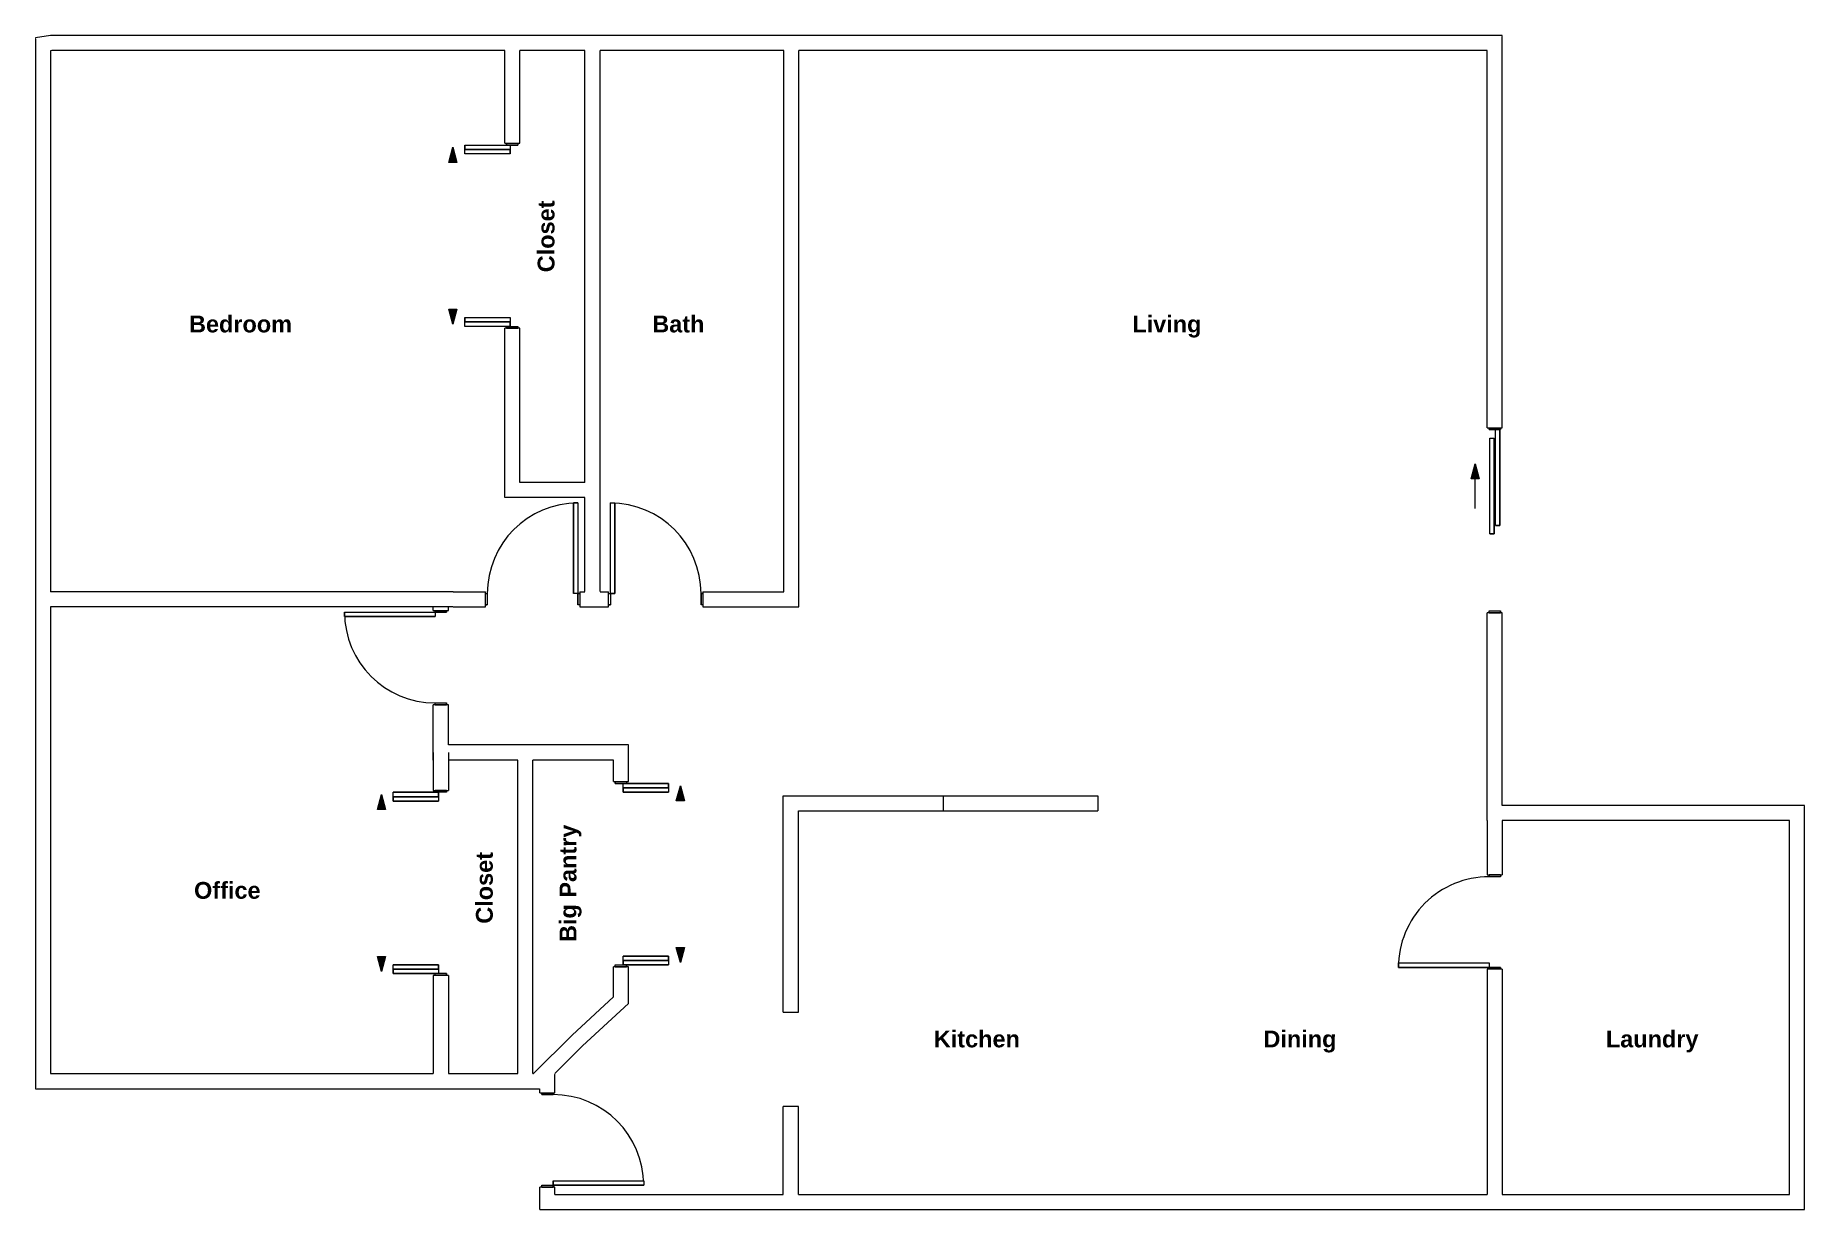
# Model space of a CAD drawing. Header units: inches. Extents: x -462 to 241, y -235 to 232.
import ezdxf

# ---------------------------------------------------------------- set-up
doc = ezdxf.new("R2010")
doc.units = ezdxf.units.IN
doc.header["$LTSCALE"] = 48
doc.header["$MEASUREMENT"] = 0
doc.layers.add('None', color=7, linetype='Continuous', lineweight=5)
doc.styles.add('Arial (bold)', font='Arial Bold.ttf')

# ---------------------------------------------------------------- blocks, each defined once
blk = doc.blocks.new('Group')
at = {"layer": 'None', "color": 7, "linetype": 'Continuous', "lineweight": 5, "transparency": 33554687}
for p, q in [((-462, 230.5), (-462, -186.68)), ((-456, 225.44), (-456, 10.63)), ((-456, 4.63), (-456, -180.68))]:
    blk.add_line(p, q, dxfattribs=at)
blk = doc.blocks.new('Group-1')
at = {"layer": 'None', "color": 7, "transparency": 33554687}
blk.add_blockref('Group', (0, 0), dxfattribs=at)
blk = doc.blocks.new('Group-2')
at = {"layer": 'None', "color": 7, "linetype": 'Continuous', "lineweight": 5, "transparency": 33554687}
for p, q in [((-255.7, -228.68), (-165.03, -228.68)), ((-159.03, -228.68), (114.47, -228.68)), ((120.47, -228.68), (234.52, -228.68)), ((-261.7, -234.68), (240.52, -234.68))]:
    blk.add_line(p, q, dxfattribs=at)
blk = doc.blocks.new('Group-3')
at = {"layer": 'None', "color": 7, "transparency": 33554687}
blk.add_blockref('Group-2', (0, 0), dxfattribs=at)
blk = doc.blocks.new('Group-4')
at = {"layer": 'None', "color": 7, "linetype": 'Continuous', "lineweight": 5, "transparency": 33554687}
for p, q in [((240.52, -234.68), (240.52, -74.21)), ((234.52, -228.68), (234.52, -80.21))]:
    blk.add_line(p, q, dxfattribs=at)
blk = doc.blocks.new('Group-5')
at = {"layer": 'None', "color": 7, "transparency": 33554687}
blk.add_blockref('Group-4', (0, 0), dxfattribs=at)
blk = doc.blocks.new('Group-6')
at = {"layer": 'None', "color": 7, "linetype": 'Continuous', "lineweight": 5, "transparency": 33554687}
for p, q in [((240.52, -74.21), (120.47, -74.21)), ((234.52, -80.21), (120.47, -80.21))]:
    blk.add_line(p, q, dxfattribs=at)
blk = doc.blocks.new('Group-7')
at = {"layer": 'None', "color": 7, "transparency": 33554687}
blk.add_blockref('Group-6', (0, 0), dxfattribs=at)
blk = doc.blocks.new('Group-8')
at = {"layer": 'None', "color": 7, "linetype": 'Continuous', "lineweight": 5, "transparency": 33554687}
for p, q in [((-36.75, 2.25), (-36.75, -2.25)), ((36.75, 2.25), (36.75, -2.25))]:
    blk.add_line(p, q, dxfattribs=at)
blk = doc.blocks.new('Group-9')
at = {"color": 255, "linetype": 'Continuous', "lineweight": 5, "transparency": 33554687}
for points in [[(-36.75, 2.25), (-36, 2.25), (-36, -2.25), (-36.75, -2.25)], [(36, 2.25), (36.75, 2.25), (36.75, -2.25), (36, -2.25)]]:
    blk.add_wipeout(points, dxfattribs=at).dxf.layer = 'None'
at = {"layer": 'None', "color": 7, "linetype": 'Continuous', "lineweight": 5, "transparency": 33554687, "flags": 128}
for points in [[(-36.75, 2.25), (-36, 2.25), (-36, -2.25), (-36.75, -2.25)], [(36, 2.25), (36.75, 2.25), (36.75, -2.25), (36, -2.25)]]:
    blk.add_lwpolyline(points, close=True, dxfattribs=at)
blk = doc.blocks.new('Group-10')
at = {"layer": 'None', "color": 7, "transparency": 33554687}
blk.add_blockref('Group-8', (0, 0), dxfattribs=at)
blk.add_blockref('Group-9', (0, 0), dxfattribs=at)
at = {"layer": 'None', "color": 7, "linetype": 'Continuous', "lineweight": 5, "transparency": 33554687}
for p, q in [((-36.75, 2.25), (-36, 2.25)), ((-36, 2.25), (-36, -2.25)), ((36.75, 2.25), (36, 2.25)), ((36, 2.25), (36, -2.25)), ((-36.75, -2.25), (-36, -2.25)), ((36.75, -2.25), (36, -2.25))]:
    blk.add_line(p, q, dxfattribs=at)
blk = doc.blocks.new('Group-11')
at = {"color": 255, "linetype": 'Continuous', "lineweight": 5, "transparency": 33554687}
blk.add_wipeout([(-5.4, 2), (32.6, 2), (32.6, 0.25), (-5.4, 0.25)], dxfattribs=at).dxf.layer = 'None'
at = {"layer": 'None', "color": 7, "linetype": 'Continuous', "lineweight": 5, "transparency": 33554687, "flags": 128}
blk.add_lwpolyline([(-5.4, 2), (32.6, 2), (32.6, 0.25), (-5.4, 0.25)], close=True, dxfattribs=at)
blk = doc.blocks.new('Group-12')
at = {"layer": 'None', "color": 7, "transparency": 33554687}
blk.add_blockref('Group-11', (0, 0), dxfattribs=at)
at = {"layer": 'None', "color": 7, "linetype": 'Continuous', "lineweight": 5, "transparency": 33554687}
for p, q in [((-5.4, 2), (32.6, 2)), ((-5.4, 2), (-5.4, 0.25)), ((-5.4, 0.25), (32.6, 0.25)), ((32.6, 2), (32.6, 0.25))]:
    blk.add_line(p, q, dxfattribs=at)
blk = doc.blocks.new('Group-13')
at = {"layer": 'None', "color": 7, "transparency": 33554687}
blk.add_blockref('Group-12', (0, 0), dxfattribs=at)
blk = doc.blocks.new('Group-14')
at = {"color": 255, "linetype": 'Continuous', "lineweight": 5, "transparency": 33554687}
blk.add_wipeout([(-2, -0.25), (36, -0.25), (36, -2), (-2, -2)], dxfattribs=at).dxf.layer = 'None'
at = {"layer": 'None', "color": 7, "linetype": 'Continuous', "lineweight": 5, "transparency": 33554687, "flags": 128}
blk.add_lwpolyline([(-2, -0.25), (36, -0.25), (36, -2), (-2, -2)], close=True, dxfattribs=at)
blk = doc.blocks.new('Group-15')
at = {"layer": 'None', "color": 7, "transparency": 33554687}
blk.add_blockref('Group-14', (0, 0), dxfattribs=at)
at = {"layer": 'None', "color": 7, "linetype": 'Continuous', "lineweight": 5, "transparency": 33554687}
for p, q in [((-2, -0.25), (36, -0.25)), ((-2, -0.25), (-2, -2)), ((-2, -2), (36, -2)), ((36, -0.25), (36, -2))]:
    blk.add_line(p, q, dxfattribs=at)
blk = doc.blocks.new('Group-16')
at = {"layer": 'None', "color": 7, "transparency": 33554687}
blk.add_blockref('Group-15', (0, 0), dxfattribs=at)
blk = doc.blocks.new('Door (2D)')
at = {"layer": 'None', "linetype": 'Continuous', "lineweight": 0, "transparency": 33554687}
blk.add_hatch(color=7, dxfattribs=at).paths.add_polyline_path([(16.46, 9.33), (22.46, 7.72), (16.46, 6.12)])
at = {"layer": 'None', "color": 7, "linetype": 'Continuous', "lineweight": 5, "transparency": 33554687}
blk.add_line((4.74, 7.72), (22.46, 7.72), dxfattribs=at)
at = {"layer": 'None', "color": 7, "linetype": 'Continuous', "lineweight": 5, "transparency": 33554687, "flags": 128}
blk.add_lwpolyline([(16.46, 9.33), (22.46, 7.72), (16.46, 6.12)], close=True, dxfattribs=at)
at = {"layer": 'None', "color": 7, "transparency": 33554687}
blk.add_blockref('Group-10', (0, 0), dxfattribs=at)
at = {"layer": 'None', "color": 0, "flags": 1}
for tag in ['IFC_UUID', 'instanceID']:
    blk.add_attdef(tag, (109.74, 2.25), '', height=0.00709, dxfattribs=at)
at = {"layer": 'None', "color": 7, "transparency": 33554687}
blk.add_blockref('Group-13', (0, 0), dxfattribs=at)
blk.add_blockref('Group-16', (0, 0), dxfattribs=at)
blk = doc.blocks.new('Group-18')
at = {"layer": 'None', "color": 7, "linetype": 'Continuous', "lineweight": 5, "transparency": 33554687}
for p, q in [((114.47, 75.75), (114.47, 225.52)), ((120.47, 75.75), (120.47, 231.52)), ((114.47, 75.75), (120.47, 75.75)), ((120.47, 2.25), (114.47, 2.25)), ((114.47, -80.21), (114.47, 2.25)), ((120.47, -74.21), (120.47, 2.25))]:
    blk.add_line(p, q, dxfattribs=at)
blk = doc.blocks.new('Group-19')
at = {"layer": 'None', "color": 7, "transparency": 33554687}
blk.add_blockref('Group-18', (0, 0), dxfattribs=at)
blk = doc.blocks.new('Group-20')
at = {"layer": 'None', "color": 7, "linetype": 'Continuous', "lineweight": 5, "transparency": 33554687}
for p, q in [((120.47, 231.52), (-456, 231.52)), ((-275.63, 225.52), (-455.49, 225.52)), ((-243.8, 225.52), (-269.63, 225.52)), ((-164.86, 225.52), (-237.8, 225.52)), ((114.47, 225.52), (-158.86, 225.52))]:
    blk.add_line(p, q, dxfattribs=at)
blk = doc.blocks.new('Group-21')
at = {"layer": 'None', "color": 7, "transparency": 33554687}
blk.add_blockref('Group-20', (0, 0), dxfattribs=at)
blk = doc.blocks.new('Group-22')
at = {"layer": 'None', "color": 7, "linetype": 'Continuous', "lineweight": 5, "transparency": 33554687}
for p, q in [((-456, 231.52), (-462, 230.5)), ((-455.49, 225.52), (-456, 225.44))]:
    blk.add_line(p, q, dxfattribs=at)
blk = doc.blocks.new('Group-23')
at = {"layer": 'None', "color": 7, "transparency": 33554687}
blk.add_blockref('Group-22', (0, 0), dxfattribs=at)
blk = doc.blocks.new('Group-24')
at = {"layer": 'None', "color": 7, "linetype": 'Continuous', "lineweight": 5, "transparency": 33554687}
for p, q in [((-18.75, 2.25), (-18.75, -2.25)), ((18.75, 2.25), (18.75, -2.25))]:
    blk.add_line(p, q, dxfattribs=at)
blk = doc.blocks.new('Group-25')
at = {"color": 255, "linetype": 'Continuous', "lineweight": 5, "transparency": 33554687}
for points in [[(-18.75, 2.25), (-18, 2.25), (-18, -2.25), (-18.75, -2.25)], [(18, 2.25), (18.75, 2.25), (18.75, -2.25), (18, -2.25)]]:
    blk.add_wipeout(points, dxfattribs=at).dxf.layer = 'None'
at = {"layer": 'None', "color": 7, "linetype": 'Continuous', "lineweight": 5, "transparency": 33554687, "flags": 128}
for points in [[(-18.75, 2.25), (-18, 2.25), (-18, -2.25), (-18.75, -2.25)], [(18, 2.25), (18.75, 2.25), (18.75, -2.25), (18, -2.25)]]:
    blk.add_lwpolyline(points, close=True, dxfattribs=at)
blk = doc.blocks.new('Group-26')
at = {"layer": 'None', "color": 7, "transparency": 33554687}
blk.add_blockref('Group-24', (0, 0), dxfattribs=at)
blk.add_blockref('Group-25', (0, 0), dxfattribs=at)
at = {"layer": 'None', "color": 7, "linetype": 'Continuous', "lineweight": 5, "transparency": 33554687}
for p, q in [((-18.75, 2.25), (-18, 2.25)), ((-18, 2.25), (-18, -2.25)), ((18.75, 2.25), (18, 2.25)), ((18, 2.25), (18, -2.25)), ((-18.75, -2.25), (-18, -2.25)), ((18.75, -2.25), (18, -2.25))]:
    blk.add_line(p, q, dxfattribs=at)
blk = doc.blocks.new('Group-27')
at = {"layer": 'None', "color": 7, "linetype": 'Continuous', "lineweight": 5, "transparency": 33554687}
blk.add_arc((-18, -2.25), 36, 270, 0, dxfattribs=at)
blk = doc.blocks.new('Group-28')
at = {"color": 255, "linetype": 'Continuous', "lineweight": 5, "transparency": 33554687}
blk.add_wipeout([(-16.25, -2.25), (-16.25, -38.25), (-18, -38.25), (-18, -2.25)], dxfattribs=at).dxf.layer = 'None'
at = {"layer": 'None', "color": 7, "linetype": 'Continuous', "lineweight": 5, "transparency": 33554687, "flags": 128}
blk.add_lwpolyline([(-16.25, -2.25), (-16.25, -38.25), (-18, -38.25), (-18, -2.25)], close=True, dxfattribs=at)
blk = doc.blocks.new('Group-29')
at = {"layer": 'None', "color": 7, "transparency": 33554687}
blk.add_blockref('Group-28', (0, 0), dxfattribs=at)
at = {"layer": 'None', "color": 7, "linetype": 'Continuous', "lineweight": 5, "transparency": 33554687}
for p, q in [((-18, -2.25), (-18, -38.25)), ((-16.25, -2.25), (-18, -2.25)), ((-16.25, -2.25), (-16.25, -38.25)), ((-16.25, -38.25), (-18, -38.25))]:
    blk.add_line(p, q, dxfattribs=at)
blk = doc.blocks.new('Group-30')
at = {"layer": 'None', "color": 7, "transparency": 33554687}
blk.add_blockref('Group-29', (0, 0), dxfattribs=at)
blk = doc.blocks.new('Door (2D)-1')
at = {"layer": 'None', "color": 7, "transparency": 33554687}
blk.add_blockref('Group-26', (0, 0), dxfattribs=at)
at = {"layer": 'None', "color": 0, "flags": 1}
for tag in ['instanceID', 'IFC_UUID']:
    blk.add_attdef(tag, (-261.7, -225.75), '', height=0.00709, dxfattribs=at)
at = {"layer": 'None', "color": 7, "transparency": 33554687}
blk.add_blockref('Group-27', (0, 0), dxfattribs=at)
blk.add_blockref('Group-30', (0, 0), dxfattribs=at)
blk = doc.blocks.new('Group-32')
at = {"layer": 'None', "color": 7, "linetype": 'Continuous', "lineweight": 5, "transparency": 33554687}
for p, q in [((-255.7, -188.25), (-255.7, -180.68)), ((-261.7, -188.25), (-261.7, -186.68)), ((-261.7, -188.25), (-255.7, -188.25)), ((-255.7, -225.75), (-261.7, -225.75)), ((-261.7, -234.68), (-261.7, -225.75)), ((-255.7, -228.68), (-255.7, -225.75))]:
    blk.add_line(p, q, dxfattribs=at)
blk = doc.blocks.new('Group-33')
at = {"layer": 'None', "color": 7, "transparency": 33554687}
blk.add_blockref('Group-32', (0, 0), dxfattribs=at)
blk = doc.blocks.new('Group-34')
at = {"layer": 'None', "color": 7, "linetype": 'Continuous', "lineweight": 5, "transparency": 33554687}
for p, q in [((-456, -180.68), (-304.01, -180.68)), ((-298.01, -180.68), (-270.45, -180.68)), ((-264.45, -180.68), (-264.18, -180.68)), ((-462, -186.68), (-261.7, -186.68))]:
    blk.add_line(p, q, dxfattribs=at)
blk = doc.blocks.new('Group-35')
at = {"layer": 'None', "color": 7, "transparency": 33554687}
blk.add_blockref('Group-34', (0, 0), dxfattribs=at)
blk = doc.blocks.new('Group-36')
at = {"layer": 'None', "color": 7, "linetype": 'Continuous', "lineweight": 5, "transparency": 33554687}
for p, q in [((-264.18, -180.68), (-248.89, -165.39)), ((-255.7, -180.68), (-244.73, -169.71))]:
    blk.add_line(p, q, dxfattribs=at)
blk = doc.blocks.new('Group-37')
at = {"layer": 'None', "color": 7, "transparency": 33554687}
blk.add_blockref('Group-36', (0, 0), dxfattribs=at)
blk = doc.blocks.new('Group-38')
at = {"layer": 'None', "color": 7, "linetype": 'Continuous', "lineweight": 5, "transparency": 33554687}
for p, q in [((-248.89, -165.39), (-232.5, -150.17)), ((-244.73, -169.71), (-226.5, -152.79))]:
    blk.add_line(p, q, dxfattribs=at)
blk = doc.blocks.new('Group-39')
at = {"layer": 'None', "color": 7, "transparency": 33554687}
blk.add_blockref('Group-38', (0, 0), dxfattribs=at)
blk = doc.blocks.new('Group-40')
at = {"layer": 'None', "color": 7, "linetype": 'Continuous', "lineweight": 5, "transparency": 33554687}
for p, q in [((-36.75, 2.25), (-36.75, -2.25)), ((36.75, 2.25), (36.75, -2.25))]:
    blk.add_line(p, q, dxfattribs=at)
blk = doc.blocks.new('Group-41')
at = {"color": 255, "linetype": 'Continuous', "lineweight": 5, "transparency": 33554687}
for points in [[(-36.75, 2.25), (-36, 2.25), (-36, -2.25), (-36.75, -2.25)], [(36, 2.25), (36.75, 2.25), (36.75, -2.25), (36, -2.25)]]:
    blk.add_wipeout(points, dxfattribs=at).dxf.layer = 'None'
at = {"layer": 'None', "color": 7, "linetype": 'Continuous', "lineweight": 5, "transparency": 33554687, "flags": 128}
for points in [[(-36.75, 2.25), (-36, 2.25), (-36, -2.25), (-36.75, -2.25)], [(36, 2.25), (36.75, 2.25), (36.75, -2.25), (36, -2.25)]]:
    blk.add_lwpolyline(points, close=True, dxfattribs=at)
blk = doc.blocks.new('Group-42')
at = {"layer": 'None', "color": 7, "transparency": 33554687}
blk.add_blockref('Group-40', (0, 0), dxfattribs=at)
blk.add_blockref('Group-41', (0, 0), dxfattribs=at)
at = {"layer": 'None', "color": 7, "linetype": 'Continuous', "lineweight": 5, "transparency": 33554687}
for p, q in [((-36.75, 2.25), (-36, 2.25)), ((-36, 2.25), (-36, -2.25)), ((36.75, 2.25), (36, 2.25)), ((36, 2.25), (36, -2.25)), ((-36.75, -2.25), (-36, -2.25)), ((36.75, -2.25), (36, -2.25))]:
    blk.add_line(p, q, dxfattribs=at)
blk = doc.blocks.new('Group-43')
at = {"color": 255, "linetype": 'Continuous', "lineweight": 5, "transparency": 33554687}
blk.add_wipeout([(-34.25, -0.875), (-34.25, -18.875), (-36, -18.875), (-36, -0.875)], dxfattribs=at).dxf.layer = 'None'
at = {"layer": 'None', "color": 7, "linetype": 'Continuous', "lineweight": 5, "transparency": 33554687, "flags": 128}
blk.add_lwpolyline([(-34.25, -0.875), (-34.25, -18.875), (-36, -18.875), (-36, -0.875)], close=True, dxfattribs=at)
blk = doc.blocks.new('Group-44')
at = {"layer": 'None', "color": 7, "transparency": 33554687}
blk.add_blockref('Group-43', (0, 0), dxfattribs=at)
at = {"layer": 'None', "color": 7, "linetype": 'Continuous', "lineweight": 5, "transparency": 33554687}
for p, q in [((-36, -0.875), (-36, -18.875)), ((-34.25, -0.875), (-36, -0.875)), ((-34.25, -0.875), (-34.25, -18.875)), ((-34.25, -18.875), (-36, -18.875))]:
    blk.add_line(p, q, dxfattribs=at)
blk = doc.blocks.new('Group-45')
at = {"layer": 'None', "color": 7, "transparency": 33554687}
blk.add_blockref('Group-44', (0, 0), dxfattribs=at)
blk = doc.blocks.new('Group-46')
at = {"color": 255, "linetype": 'Continuous', "lineweight": 5, "transparency": 33554687}
blk.add_wipeout([(-34.25, -18.875), (-34.25, -0.875), (-32.5, -0.875), (-32.5, -18.875)], dxfattribs=at).dxf.layer = 'None'
at = {"layer": 'None', "color": 7, "linetype": 'Continuous', "lineweight": 5, "transparency": 33554687, "flags": 128}
blk.add_lwpolyline([(-34.25, -18.875), (-34.25, -0.875), (-32.5, -0.875), (-32.5, -18.875)], close=True, dxfattribs=at)
blk = doc.blocks.new('Group-47')
at = {"layer": 'None', "color": 7, "transparency": 33554687}
blk.add_blockref('Group-46', (0, 0), dxfattribs=at)
at = {"layer": 'None', "color": 7, "linetype": 'Continuous', "lineweight": 5, "transparency": 33554687}
for p, q in [((-34.25, -18.875), (-34.25, -0.875)), ((-34.25, -0.875), (-32.5, -0.875)), ((-32.5, -18.875), (-32.5, -0.875)), ((-34.25, -18.875), (-32.5, -18.875))]:
    blk.add_line(p, q, dxfattribs=at)
blk = doc.blocks.new('Group-48')
at = {"layer": 'None', "color": 7, "transparency": 33554687}
blk.add_blockref('Group-47', (0, 0), dxfattribs=at)
blk = doc.blocks.new('Group-49')
at = {"color": 255, "linetype": 'Continuous', "lineweight": 5, "transparency": 33554687}
blk.add_wipeout([(34.25, -18.875), (34.25, -0.875), (36, -0.875), (36, -18.875)], dxfattribs=at).dxf.layer = 'None'
at = {"layer": 'None', "color": 7, "linetype": 'Continuous', "lineweight": 5, "transparency": 33554687, "flags": 128}
blk.add_lwpolyline([(34.25, -18.875), (34.25, -0.875), (36, -0.875), (36, -18.875)], close=True, dxfattribs=at)
blk = doc.blocks.new('Group-50')
at = {"layer": 'None', "color": 7, "transparency": 33554687}
blk.add_blockref('Group-49', (0, 0), dxfattribs=at)
at = {"layer": 'None', "color": 7, "linetype": 'Continuous', "lineweight": 5, "transparency": 33554687}
for p, q in [((34.25, -18.875), (34.25, -0.875)), ((34.25, -0.875), (36, -0.875)), ((36, -18.875), (36, -0.875)), ((34.25, -18.875), (36, -18.875))]:
    blk.add_line(p, q, dxfattribs=at)
blk = doc.blocks.new('Group-51')
at = {"layer": 'None', "color": 7, "transparency": 33554687}
blk.add_blockref('Group-50', (0, 0), dxfattribs=at)
blk = doc.blocks.new('Group-52')
at = {"color": 255, "linetype": 'Continuous', "lineweight": 5, "transparency": 33554687}
blk.add_wipeout([(34.25, -0.875), (34.25, -18.875), (32.5, -18.875), (32.5, -0.875)], dxfattribs=at).dxf.layer = 'None'
at = {"layer": 'None', "color": 7, "linetype": 'Continuous', "lineweight": 5, "transparency": 33554687, "flags": 128}
blk.add_lwpolyline([(34.25, -0.875), (34.25, -18.875), (32.5, -18.875), (32.5, -0.875)], close=True, dxfattribs=at)
blk = doc.blocks.new('Group-53')
at = {"layer": 'None', "color": 7, "transparency": 33554687}
blk.add_blockref('Group-52', (0, 0), dxfattribs=at)
at = {"layer": 'None', "color": 7, "linetype": 'Continuous', "lineweight": 5, "transparency": 33554687}
for p, q in [((32.5, -0.875), (32.5, -18.875)), ((34.25, -0.875), (32.5, -0.875)), ((34.25, -0.875), (34.25, -18.875)), ((34.25, -18.875), (32.5, -18.875))]:
    blk.add_line(p, q, dxfattribs=at)
blk = doc.blocks.new('Group-54')
at = {"layer": 'None', "color": 7, "transparency": 33554687}
blk.add_blockref('Group-53', (0, 0), dxfattribs=at)
blk = doc.blocks.new('Door (2D)-2')
at = {"layer": 'None', "color": 7, "linetype": 'Continuous', "lineweight": 5, "transparency": 33554687}
for p, q in [((-35.12, -23.6), (-33.37, -23.6)), ((33.37, -23.6), (35.12, -23.6))]:
    blk.add_line(p, q, dxfattribs=at)
at = {"layer": 'None', "color": 7, "transparency": 33554687}
blk.add_blockref('Group-42', (0, 0), dxfattribs=at)
at = {"layer": 'None', "color": 0, "flags": 1}
for tag in ['IFC_UUID', 'instanceID']:
    blk.add_attdef(tag, (-232.5, -138.25), '', height=0.00709, dxfattribs=at)
at = {"layer": 'None', "color": 7, "transparency": 33554687}
for name in ['Group-45', 'Group-51']:
    blk.add_blockref(name, (0, 0), dxfattribs=at)
for name in ['Group-48', 'Group-54']:
    blk.add_blockref(name, (0, 0), dxfattribs=at)
at = {"layer": 'None', "linetype": 'Continuous', "lineweight": 0, "transparency": 33554687}
for points in [[(-29.12, -25.21), (-35.12, -23.6), (-29.12, -21.99)], [(29.12, -21.99), (35.12, -23.6), (29.12, -25.21)]]:
    blk.add_hatch(color=7, dxfattribs=at).paths.add_polyline_path(points)
at = {"layer": 'None', "color": 7, "linetype": 'Continuous', "lineweight": 5, "transparency": 33554687, "flags": 128}
for points in [[(-29.12, -25.21), (-35.12, -23.6), (-29.12, -21.99)], [(29.12, -21.99), (35.12, -23.6), (29.12, -25.21)]]:
    blk.add_lwpolyline(points, close=True, dxfattribs=at)
blk = doc.blocks.new('Group-56')
at = {"layer": 'None', "color": 7, "linetype": 'Continuous', "lineweight": 5, "transparency": 33554687}
for p, q in [((-232.5, -64.75), (-232.5, -56.2)), ((-226.5, -64.75), (-226.5, -50.2)), ((-232.5, -64.75), (-226.5, -64.75)), ((-226.5, -138.25), (-232.5, -138.25)), ((-232.5, -150.17), (-232.5, -138.25)), ((-226.5, -152.79), (-226.5, -138.25))]:
    blk.add_line(p, q, dxfattribs=at)
blk = doc.blocks.new('Group-57')
at = {"layer": 'None', "color": 7, "transparency": 33554687}
blk.add_blockref('Group-56', (0, 0), dxfattribs=at)
blk = doc.blocks.new('Group-58')
at = {"layer": 'None', "color": 7, "linetype": 'Continuous', "lineweight": 5, "transparency": 33554687}
for p, q in [((-270.45, -56.2), (-304.01, -56.2)), ((-226.5, -50.2), (-298.01, -50.2)), ((-232.5, -56.2), (-264.45, -56.2))]:
    blk.add_line(p, q, dxfattribs=at)
blk = doc.blocks.new('Group-59')
at = {"layer": 'None', "color": 7, "transparency": 33554687}
blk.add_blockref('Group-58', (0, 0), dxfattribs=at)
blk = doc.blocks.new('Group-60')
at = {"layer": 'None', "color": 7, "linetype": 'Continuous', "lineweight": 5, "transparency": 33554687}
for p, q in [((-18.75, 2.25), (-18.75, -2.25)), ((18.75, 2.25), (18.75, -2.25))]:
    blk.add_line(p, q, dxfattribs=at)
blk = doc.blocks.new('Group-61')
at = {"color": 255, "linetype": 'Continuous', "lineweight": 5, "transparency": 33554687}
for points in [[(-18.75, 2.25), (-18, 2.25), (-18, -2.25), (-18.75, -2.25)], [(18, 2.25), (18.75, 2.25), (18.75, -2.25), (18, -2.25)]]:
    blk.add_wipeout(points, dxfattribs=at).dxf.layer = 'None'
at = {"layer": 'None', "color": 7, "linetype": 'Continuous', "lineweight": 5, "transparency": 33554687, "flags": 128}
for points in [[(-18.75, 2.25), (-18, 2.25), (-18, -2.25), (-18.75, -2.25)], [(18, 2.25), (18.75, 2.25), (18.75, -2.25), (18, -2.25)]]:
    blk.add_lwpolyline(points, close=True, dxfattribs=at)
blk = doc.blocks.new('Group-62')
at = {"layer": 'None', "color": 7, "transparency": 33554687}
blk.add_blockref('Group-60', (0, 0), dxfattribs=at)
blk.add_blockref('Group-61', (0, 0), dxfattribs=at)
at = {"layer": 'None', "color": 7, "linetype": 'Continuous', "lineweight": 5, "transparency": 33554687}
for p, q in [((-18.75, 2.25), (-18, 2.25)), ((-18, 2.25), (-18, -2.25)), ((18.75, 2.25), (18, 2.25)), ((18, 2.25), (18, -2.25)), ((-18.75, -2.25), (-18, -2.25)), ((18.75, -2.25), (18, -2.25))]:
    blk.add_line(p, q, dxfattribs=at)
blk = doc.blocks.new('Group-63')
at = {"layer": 'None', "color": 7, "linetype": 'Continuous', "lineweight": 5, "transparency": 33554687}
blk.add_arc((18, 2.25), 36, 90, 180, dxfattribs=at)
blk = doc.blocks.new('Group-64')
at = {"color": 255, "linetype": 'Continuous', "lineweight": 5, "transparency": 33554687}
blk.add_wipeout([(18, 38.25), (18, 2.25), (16.25, 2.25), (16.25, 38.25)], dxfattribs=at).dxf.layer = 'None'
at = {"layer": 'None', "color": 7, "linetype": 'Continuous', "lineweight": 5, "transparency": 33554687, "flags": 128}
blk.add_lwpolyline([(18, 38.25), (18, 2.25), (16.25, 2.25), (16.25, 38.25)], close=True, dxfattribs=at)
blk = doc.blocks.new('Group-65')
at = {"layer": 'None', "color": 7, "transparency": 33554687}
blk.add_blockref('Group-64', (0, 0), dxfattribs=at)
at = {"layer": 'None', "color": 7, "linetype": 'Continuous', "lineweight": 5, "transparency": 33554687}
for p, q in [((16.25, 38.25), (16.25, 2.25)), ((18, 38.25), (16.25, 38.25)), ((18, 38.25), (18, 2.25)), ((18, 2.25), (16.25, 2.25))]:
    blk.add_line(p, q, dxfattribs=at)
blk = doc.blocks.new('Group-66')
at = {"layer": 'None', "color": 7, "transparency": 33554687}
blk.add_blockref('Group-65', (0, 0), dxfattribs=at)
blk = doc.blocks.new('Door (2D)-3')
at = {"layer": 'None', "color": 7, "transparency": 33554687}
blk.add_blockref('Group-62', (0, 0), dxfattribs=at)
at = {"layer": 'None', "color": 0, "flags": 1}
for tag in ['IFC_UUID', 'instanceID']:
    blk.add_attdef(tag, (-339.26, -34.25), '', height=0.00709, dxfattribs=at)
at = {"layer": 'None', "color": 7, "transparency": 33554687}
blk.add_blockref('Group-63', (0, 0), dxfattribs=at)
blk.add_blockref('Group-66', (0, 0), dxfattribs=at)
blk = doc.blocks.new('Group-68')
at = {"layer": 'None', "color": 7, "linetype": 'Continuous', "lineweight": 5, "transparency": 33554687}
for p, q in [((-304.01, 3.25), (-304.01, 7.63)), ((-298.01, 3.25), (-298.01, 7.63)), ((-304.01, 3.25), (-298.01, 3.25)), ((-298.01, -34.25), (-304.01, -34.25)), ((-304.01, -56.2), (-304.01, -34.25)), ((-298.01, -50.2), (-298.01, -34.25))]:
    blk.add_line(p, q, dxfattribs=at)
blk = doc.blocks.new('Group-69')
at = {"layer": 'None', "color": 7, "transparency": 33554687}
blk.add_blockref('Group-68', (0, 0), dxfattribs=at)
blk = doc.blocks.new('Group-70')
at = {"layer": 'None', "color": 7, "linetype": 'Continuous', "lineweight": 5, "transparency": 33554687}
for p, q in [((-296.11, 10.63), (-456, 10.63)), ((-296.11, 4.63), (-456, 4.63))]:
    blk.add_line(p, q, dxfattribs=at)
blk = doc.blocks.new('Group-71')
at = {"layer": 'None', "color": 7, "transparency": 33554687}
blk.add_blockref('Group-70', (0, 0), dxfattribs=at)
blk = doc.blocks.new('Group-72')
at = {"layer": 'None', "color": 7, "linetype": 'Continuous', "lineweight": 5, "transparency": 33554687}
for p, q in [((-36.75, 2.25), (-36.75, -2.25)), ((36.75, 2.25), (36.75, -2.25))]:
    blk.add_line(p, q, dxfattribs=at)
blk = doc.blocks.new('Group-73')
at = {"color": 255, "linetype": 'Continuous', "lineweight": 5, "transparency": 33554687}
for points in [[(-36.75, 2.25), (-36, 2.25), (-36, -2.25), (-36.75, -2.25)], [(36, 2.25), (36.75, 2.25), (36.75, -2.25), (36, -2.25)]]:
    blk.add_wipeout(points, dxfattribs=at).dxf.layer = 'None'
at = {"layer": 'None', "color": 7, "linetype": 'Continuous', "lineweight": 5, "transparency": 33554687, "flags": 128}
for points in [[(-36.75, 2.25), (-36, 2.25), (-36, -2.25), (-36.75, -2.25)], [(36, 2.25), (36.75, 2.25), (36.75, -2.25), (36, -2.25)]]:
    blk.add_lwpolyline(points, close=True, dxfattribs=at)
blk = doc.blocks.new('Group-74')
at = {"layer": 'None', "color": 7, "transparency": 33554687}
blk.add_blockref('Group-72', (0, 0), dxfattribs=at)
blk.add_blockref('Group-73', (0, 0), dxfattribs=at)
at = {"layer": 'None', "color": 7, "linetype": 'Continuous', "lineweight": 5, "transparency": 33554687}
for p, q in [((-36.75, 2.25), (-36, 2.25)), ((-36, 2.25), (-36, -2.25)), ((36.75, 2.25), (36, 2.25)), ((36, 2.25), (36, -2.25)), ((-36.75, -2.25), (-36, -2.25)), ((36.75, -2.25), (36, -2.25))]:
    blk.add_line(p, q, dxfattribs=at)
blk = doc.blocks.new('Group-75')
at = {"color": 255, "linetype": 'Continuous', "lineweight": 5, "transparency": 33554687}
blk.add_wipeout([(-34.25, -0.875), (-34.25, -18.875), (-36, -18.875), (-36, -0.875)], dxfattribs=at).dxf.layer = 'None'
at = {"layer": 'None', "color": 7, "linetype": 'Continuous', "lineweight": 5, "transparency": 33554687, "flags": 128}
blk.add_lwpolyline([(-34.25, -0.875), (-34.25, -18.875), (-36, -18.875), (-36, -0.875)], close=True, dxfattribs=at)
blk = doc.blocks.new('Group-76')
at = {"layer": 'None', "color": 7, "transparency": 33554687}
blk.add_blockref('Group-75', (0, 0), dxfattribs=at)
at = {"layer": 'None', "color": 7, "linetype": 'Continuous', "lineweight": 5, "transparency": 33554687}
for p, q in [((-36, -0.875), (-36, -18.875)), ((-34.25, -0.875), (-36, -0.875)), ((-34.25, -0.875), (-34.25, -18.875)), ((-34.25, -18.875), (-36, -18.875))]:
    blk.add_line(p, q, dxfattribs=at)
blk = doc.blocks.new('Group-77')
at = {"layer": 'None', "color": 7, "transparency": 33554687}
blk.add_blockref('Group-76', (0, 0), dxfattribs=at)
blk = doc.blocks.new('Group-78')
at = {"color": 255, "linetype": 'Continuous', "lineweight": 5, "transparency": 33554687}
blk.add_wipeout([(-34.25, -18.875), (-34.25, -0.875), (-32.5, -0.875), (-32.5, -18.875)], dxfattribs=at).dxf.layer = 'None'
at = {"layer": 'None', "color": 7, "linetype": 'Continuous', "lineweight": 5, "transparency": 33554687, "flags": 128}
blk.add_lwpolyline([(-34.25, -18.875), (-34.25, -0.875), (-32.5, -0.875), (-32.5, -18.875)], close=True, dxfattribs=at)
blk = doc.blocks.new('Group-79')
at = {"layer": 'None', "color": 7, "transparency": 33554687}
blk.add_blockref('Group-78', (0, 0), dxfattribs=at)
at = {"layer": 'None', "color": 7, "linetype": 'Continuous', "lineweight": 5, "transparency": 33554687}
for p, q in [((-34.25, -18.875), (-34.25, -0.875)), ((-34.25, -0.875), (-32.5, -0.875)), ((-32.5, -18.875), (-32.5, -0.875)), ((-34.25, -18.875), (-32.5, -18.875))]:
    blk.add_line(p, q, dxfattribs=at)
blk = doc.blocks.new('Group-80')
at = {"layer": 'None', "color": 7, "transparency": 33554687}
blk.add_blockref('Group-79', (0, 0), dxfattribs=at)
blk = doc.blocks.new('Group-81')
at = {"color": 255, "linetype": 'Continuous', "lineweight": 5, "transparency": 33554687}
blk.add_wipeout([(34.25, -18.875), (34.25, -0.875), (36, -0.875), (36, -18.875)], dxfattribs=at).dxf.layer = 'None'
at = {"layer": 'None', "color": 7, "linetype": 'Continuous', "lineweight": 5, "transparency": 33554687, "flags": 128}
blk.add_lwpolyline([(34.25, -18.875), (34.25, -0.875), (36, -0.875), (36, -18.875)], close=True, dxfattribs=at)
blk = doc.blocks.new('Group-82')
at = {"layer": 'None', "color": 7, "transparency": 33554687}
blk.add_blockref('Group-81', (0, 0), dxfattribs=at)
at = {"layer": 'None', "color": 7, "linetype": 'Continuous', "lineweight": 5, "transparency": 33554687}
for p, q in [((34.25, -18.875), (34.25, -0.875)), ((34.25, -0.875), (36, -0.875)), ((36, -18.875), (36, -0.875)), ((34.25, -18.875), (36, -18.875))]:
    blk.add_line(p, q, dxfattribs=at)
blk = doc.blocks.new('Group-83')
at = {"layer": 'None', "color": 7, "transparency": 33554687}
blk.add_blockref('Group-82', (0, 0), dxfattribs=at)
blk = doc.blocks.new('Group-84')
at = {"color": 255, "linetype": 'Continuous', "lineweight": 5, "transparency": 33554687}
blk.add_wipeout([(34.25, -0.875), (34.25, -18.875), (32.5, -18.875), (32.5, -0.875)], dxfattribs=at).dxf.layer = 'None'
at = {"layer": 'None', "color": 7, "linetype": 'Continuous', "lineweight": 5, "transparency": 33554687, "flags": 128}
blk.add_lwpolyline([(34.25, -0.875), (34.25, -18.875), (32.5, -18.875), (32.5, -0.875)], close=True, dxfattribs=at)
blk = doc.blocks.new('Group-85')
at = {"layer": 'None', "color": 7, "transparency": 33554687}
blk.add_blockref('Group-84', (0, 0), dxfattribs=at)
at = {"layer": 'None', "color": 7, "linetype": 'Continuous', "lineweight": 5, "transparency": 33554687}
for p, q in [((32.5, -0.875), (32.5, -18.875)), ((34.25, -0.875), (32.5, -0.875)), ((34.25, -0.875), (34.25, -18.875)), ((34.25, -18.875), (32.5, -18.875))]:
    blk.add_line(p, q, dxfattribs=at)
blk = doc.blocks.new('Group-86')
at = {"layer": 'None', "color": 7, "transparency": 33554687}
blk.add_blockref('Group-85', (0, 0), dxfattribs=at)
blk = doc.blocks.new('Door (2D)-4')
at = {"layer": 'None', "color": 7, "linetype": 'Continuous', "lineweight": 5, "transparency": 33554687}
for p, q in [((-35.12, -23.6), (-33.37, -23.6)), ((33.37, -23.6), (35.12, -23.6))]:
    blk.add_line(p, q, dxfattribs=at)
at = {"layer": 'None', "color": 7, "transparency": 33554687}
blk.add_blockref('Group-74', (0, 0), dxfattribs=at)
at = {"layer": 'None', "color": 0, "flags": 1}
for tag in ['instanceID', 'IFC_UUID']:
    blk.add_attdef(tag, (-324.61, -141.75), '', height=0.00709, dxfattribs=at)
at = {"layer": 'None', "color": 7, "transparency": 33554687}
for name in ['Group-77', 'Group-83']:
    blk.add_blockref(name, (0, 0), dxfattribs=at)
for name in ['Group-80', 'Group-86']:
    blk.add_blockref(name, (0, 0), dxfattribs=at)
at = {"layer": 'None', "linetype": 'Continuous', "lineweight": 0, "transparency": 33554687}
for points in [[(-29.12, -25.21), (-35.12, -23.6), (-29.12, -21.99)], [(29.12, -21.99), (35.12, -23.6), (29.12, -25.21)]]:
    blk.add_hatch(color=7, dxfattribs=at).paths.add_polyline_path(points)
at = {"layer": 'None', "color": 7, "linetype": 'Continuous', "lineweight": 5, "transparency": 33554687, "flags": 128}
for points in [[(-29.12, -25.21), (-35.12, -23.6), (-29.12, -21.99)], [(29.12, -21.99), (35.12, -23.6), (29.12, -25.21)]]:
    blk.add_lwpolyline(points, close=True, dxfattribs=at)
blk = doc.blocks.new('Group-88')
at = {"layer": 'None', "color": 7, "linetype": 'Continuous', "lineweight": 5, "transparency": 33554687}
for p, q in [((-304.01, -53.2), (-304.01, -68.25)), ((-298.01, -53.2), (-298.01, -68.25)), ((-304.01, -68.25), (-298.01, -68.25)), ((-298.01, -141.75), (-304.01, -141.75)), ((-304.01, -141.75), (-304.01, -180.68)), ((-298.01, -141.75), (-298.01, -180.68))]:
    blk.add_line(p, q, dxfattribs=at)
blk = doc.blocks.new('Group-89')
at = {"layer": 'None', "color": 7, "transparency": 33554687}
blk.add_blockref('Group-88', (0, 0), dxfattribs=at)
blk = doc.blocks.new('Group-90')
at = {"layer": 'None', "color": 7, "linetype": 'Continuous', "lineweight": 5, "transparency": 33554687}
for p, q in [((-164.86, 10.63), (-164.86, 225.52)), ((-158.86, 4.63), (-158.86, 225.52))]:
    blk.add_line(p, q, dxfattribs=at)
blk = doc.blocks.new('Group-91')
at = {"layer": 'None', "color": 7, "transparency": 33554687}
blk.add_blockref('Group-90', (0, 0), dxfattribs=at)
blk = doc.blocks.new('Group-92')
at = {"layer": 'None', "color": 7, "linetype": 'Continuous', "lineweight": 5, "transparency": 33554687}
for p, q in [((-243.8, 54), (-243.8, 225.52)), ((-237.8, 10.63), (-237.8, 225.52)), ((-243.8, 10.63), (-243.8, 48))]:
    blk.add_line(p, q, dxfattribs=at)
blk = doc.blocks.new('Group-93')
at = {"layer": 'None', "color": 7, "transparency": 33554687}
blk.add_blockref('Group-92', (0, 0), dxfattribs=at)
blk = doc.blocks.new('Group-94')
at = {"layer": 'None', "color": 7, "linetype": 'Continuous', "lineweight": 5, "transparency": 33554687}
for p, q in [((-18.75, 2.25), (-18.75, -2.25)), ((18.75, 2.25), (18.75, -2.25))]:
    blk.add_line(p, q, dxfattribs=at)
blk = doc.blocks.new('Group-95')
at = {"color": 255, "linetype": 'Continuous', "lineweight": 5, "transparency": 33554687}
for points in [[(-18.75, 2.25), (-18, 2.25), (-18, -2.25), (-18.75, -2.25)], [(18, 2.25), (18.75, 2.25), (18.75, -2.25), (18, -2.25)]]:
    blk.add_wipeout(points, dxfattribs=at).dxf.layer = 'None'
at = {"layer": 'None', "color": 7, "linetype": 'Continuous', "lineweight": 5, "transparency": 33554687, "flags": 128}
for points in [[(-18.75, 2.25), (-18, 2.25), (-18, -2.25), (-18.75, -2.25)], [(18, 2.25), (18.75, 2.25), (18.75, -2.25), (18, -2.25)]]:
    blk.add_lwpolyline(points, close=True, dxfattribs=at)
blk = doc.blocks.new('Group-96')
at = {"layer": 'None', "color": 7, "transparency": 33554687}
blk.add_blockref('Group-94', (0, 0), dxfattribs=at)
blk.add_blockref('Group-95', (0, 0), dxfattribs=at)
at = {"layer": 'None', "color": 7, "linetype": 'Continuous', "lineweight": 5, "transparency": 33554687}
for p, q in [((-18.75, 2.25), (-18, 2.25)), ((-18, 2.25), (-18, -2.25)), ((18.75, 2.25), (18, 2.25)), ((18, 2.25), (18, -2.25)), ((-18.75, -2.25), (-18, -2.25)), ((18.75, -2.25), (18, -2.25))]:
    blk.add_line(p, q, dxfattribs=at)
blk = doc.blocks.new('Group-97')
at = {"layer": 'None', "color": 7, "linetype": 'Continuous', "lineweight": 5, "transparency": 33554687}
blk.add_arc((18, 2.25), 36, 90, 180, dxfattribs=at)
blk = doc.blocks.new('Group-98')
at = {"color": 255, "linetype": 'Continuous', "lineweight": 5, "transparency": 33554687}
blk.add_wipeout([(18, 38.25), (18, 2.25), (16.25, 2.25), (16.25, 38.25)], dxfattribs=at).dxf.layer = 'None'
at = {"layer": 'None', "color": 7, "linetype": 'Continuous', "lineweight": 5, "transparency": 33554687, "flags": 128}
blk.add_lwpolyline([(18, 38.25), (18, 2.25), (16.25, 2.25), (16.25, 38.25)], close=True, dxfattribs=at)
blk = doc.blocks.new('Group-99')
at = {"layer": 'None', "color": 7, "transparency": 33554687}
blk.add_blockref('Group-98', (0, 0), dxfattribs=at)
at = {"layer": 'None', "color": 7, "linetype": 'Continuous', "lineweight": 5, "transparency": 33554687}
for p, q in [((16.25, 38.25), (16.25, 2.25)), ((18, 38.25), (16.25, 38.25)), ((18, 38.25), (18, 2.25)), ((18, 2.25), (16.25, 2.25))]:
    blk.add_line(p, q, dxfattribs=at)
blk = doc.blocks.new('Group-100')
at = {"layer": 'None', "color": 7, "transparency": 33554687}
blk.add_blockref('Group-99', (0, 0), dxfattribs=at)
blk = doc.blocks.new('Door (2D)-5')
at = {"layer": 'None', "color": 7, "transparency": 33554687}
blk.add_blockref('Group-96', (0, 0), dxfattribs=at)
at = {"layer": 'None', "color": 0, "flags": 1}
for tag in ['IFC_UUID', 'instanceID']:
    blk.add_attdef(tag, (-283.31, 4.63), '', height=0.00709, dxfattribs=at)
at = {"layer": 'None', "color": 7, "transparency": 33554687}
blk.add_blockref('Group-97', (0, 0), dxfattribs=at)
blk.add_blockref('Group-100', (0, 0), dxfattribs=at)
blk = doc.blocks.new('Group-102')
at = {"layer": 'None', "color": 7, "linetype": 'Continuous', "lineweight": 5, "transparency": 33554687}
for p, q in [((-18.75, 2.25), (-18.75, -2.25)), ((18.75, 2.25), (18.75, -2.25))]:
    blk.add_line(p, q, dxfattribs=at)
blk = doc.blocks.new('Group-103')
at = {"color": 255, "linetype": 'Continuous', "lineweight": 5, "transparency": 33554687}
for points in [[(-18.75, 2.25), (-18, 2.25), (-18, -2.25), (-18.75, -2.25)], [(18, 2.25), (18.75, 2.25), (18.75, -2.25), (18, -2.25)]]:
    blk.add_wipeout(points, dxfattribs=at).dxf.layer = 'None'
at = {"layer": 'None', "color": 7, "linetype": 'Continuous', "lineweight": 5, "transparency": 33554687, "flags": 128}
for points in [[(-18.75, 2.25), (-18, 2.25), (-18, -2.25), (-18.75, -2.25)], [(18, 2.25), (18.75, 2.25), (18.75, -2.25), (18, -2.25)]]:
    blk.add_lwpolyline(points, close=True, dxfattribs=at)
blk = doc.blocks.new('Group-104')
at = {"layer": 'None', "color": 7, "transparency": 33554687}
blk.add_blockref('Group-102', (0, 0), dxfattribs=at)
blk.add_blockref('Group-103', (0, 0), dxfattribs=at)
at = {"layer": 'None', "color": 7, "linetype": 'Continuous', "lineweight": 5, "transparency": 33554687}
for p, q in [((-18.75, 2.25), (-18, 2.25)), ((-18, 2.25), (-18, -2.25)), ((18.75, 2.25), (18, 2.25)), ((18, 2.25), (18, -2.25)), ((-18.75, -2.25), (-18, -2.25)), ((18.75, -2.25), (18, -2.25))]:
    blk.add_line(p, q, dxfattribs=at)
blk = doc.blocks.new('Group-105')
at = {"layer": 'None', "color": 7, "linetype": 'Continuous', "lineweight": 5, "transparency": 33554687}
blk.add_arc((-18, 2.25), 36, 0, 90, dxfattribs=at)
blk = doc.blocks.new('Group-106')
at = {"color": 255, "linetype": 'Continuous', "lineweight": 5, "transparency": 33554687}
blk.add_wipeout([(-18, 2.25), (-18, 38.25), (-16.25, 38.25), (-16.25, 2.25)], dxfattribs=at).dxf.layer = 'None'
at = {"layer": 'None', "color": 7, "linetype": 'Continuous', "lineweight": 5, "transparency": 33554687, "flags": 128}
blk.add_lwpolyline([(-18, 2.25), (-18, 38.25), (-16.25, 38.25), (-16.25, 2.25)], close=True, dxfattribs=at)
blk = doc.blocks.new('Group-107')
at = {"layer": 'None', "color": 7, "transparency": 33554687}
blk.add_blockref('Group-106', (0, 0), dxfattribs=at)
at = {"layer": 'None', "color": 7, "linetype": 'Continuous', "lineweight": 5, "transparency": 33554687}
for p, q in [((-18, 2.25), (-18, 38.25)), ((-18, 38.25), (-16.25, 38.25)), ((-16.25, 2.25), (-16.25, 38.25)), ((-18, 2.25), (-16.25, 2.25))]:
    blk.add_line(p, q, dxfattribs=at)
blk = doc.blocks.new('Group-108')
at = {"layer": 'None', "color": 7, "transparency": 33554687}
blk.add_blockref('Group-107', (0, 0), dxfattribs=at)
blk = doc.blocks.new('Door (2D)-6')
at = {"layer": 'None', "color": 7, "transparency": 33554687}
blk.add_blockref('Group-104', (0, 0), dxfattribs=at)
at = {"layer": 'None', "color": 0, "flags": 1}
for tag in ['IFC_UUID', 'instanceID']:
    blk.add_attdef(tag, (-234.45, 4.63), '', height=0.00709, dxfattribs=at)
at = {"layer": 'None', "color": 7, "transparency": 33554687}
blk.add_blockref('Group-105', (0, 0), dxfattribs=at)
blk.add_blockref('Group-108', (0, 0), dxfattribs=at)
blk = doc.blocks.new('Group-110')
at = {"layer": 'None', "color": 7, "linetype": 'Continuous', "lineweight": 5, "transparency": 33554687}
for p, q in [((-296.11, 10.63), (-283.31, 10.63)), ((-283.31, 4.63), (-283.31, 10.63)), ((-245.81, 10.63), (-243.8, 10.63)), ((-245.81, 10.63), (-245.81, 4.63)), ((-237.8, 10.63), (-234.45, 10.63)), ((-234.45, 4.63), (-234.45, 10.63)), ((-196.95, 10.63), (-164.86, 10.63)), ((-196.95, 10.63), (-196.95, 4.63)), ((-296.11, 4.63), (-283.31, 4.63)), ((-245.81, 4.63), (-234.45, 4.63)), ((-196.95, 4.63), (-158.86, 4.63))]:
    blk.add_line(p, q, dxfattribs=at)
blk = doc.blocks.new('Group-111')
at = {"layer": 'None', "color": 7, "transparency": 33554687}
blk.add_blockref('Group-110', (0, 0), dxfattribs=at)
blk = doc.blocks.new('Group-112')
at = {"layer": 'None', "color": 7, "linetype": 'Continuous', "lineweight": 5, "transparency": 33554687}
for p, q in [((-18.75, 2.25), (-18.75, -2.25)), ((18.75, 2.25), (18.75, -2.25))]:
    blk.add_line(p, q, dxfattribs=at)
blk = doc.blocks.new('Group-113')
at = {"color": 255, "linetype": 'Continuous', "lineweight": 5, "transparency": 33554687}
for points in [[(-18.75, 2.25), (-18, 2.25), (-18, -2.25), (-18.75, -2.25)], [(18, 2.25), (18.75, 2.25), (18.75, -2.25), (18, -2.25)]]:
    blk.add_wipeout(points, dxfattribs=at).dxf.layer = 'None'
at = {"layer": 'None', "color": 7, "linetype": 'Continuous', "lineweight": 5, "transparency": 33554687, "flags": 128}
for points in [[(-18.75, 2.25), (-18, 2.25), (-18, -2.25), (-18.75, -2.25)], [(18, 2.25), (18.75, 2.25), (18.75, -2.25), (18, -2.25)]]:
    blk.add_lwpolyline(points, close=True, dxfattribs=at)
blk = doc.blocks.new('Group-114')
at = {"layer": 'None', "color": 7, "transparency": 33554687}
blk.add_blockref('Group-112', (0, 0), dxfattribs=at)
blk.add_blockref('Group-113', (0, 0), dxfattribs=at)
at = {"layer": 'None', "color": 7, "linetype": 'Continuous', "lineweight": 5, "transparency": 33554687}
for p, q in [((-18.75, 2.25), (-18, 2.25)), ((-18, 2.25), (-18, -2.25)), ((18.75, 2.25), (18, 2.25)), ((18, 2.25), (18, -2.25)), ((-18.75, -2.25), (-18, -2.25)), ((18.75, -2.25), (18, -2.25))]:
    blk.add_line(p, q, dxfattribs=at)
blk = doc.blocks.new('Group-115')
at = {"layer": 'None', "color": 7, "linetype": 'Continuous', "lineweight": 5, "transparency": 33554687}
blk.add_arc((18, -2.25), 36, 180, 270, dxfattribs=at)
blk = doc.blocks.new('Group-116')
at = {"color": 255, "linetype": 'Continuous', "lineweight": 5, "transparency": 33554687}
blk.add_wipeout([(16.25, -38.25), (16.25, -2.25), (18, -2.25), (18, -38.25)], dxfattribs=at).dxf.layer = 'None'
at = {"layer": 'None', "color": 7, "linetype": 'Continuous', "lineweight": 5, "transparency": 33554687, "flags": 128}
blk.add_lwpolyline([(16.25, -38.25), (16.25, -2.25), (18, -2.25), (18, -38.25)], close=True, dxfattribs=at)
blk = doc.blocks.new('Group-117')
at = {"layer": 'None', "color": 7, "transparency": 33554687}
blk.add_blockref('Group-116', (0, 0), dxfattribs=at)
at = {"layer": 'None', "color": 7, "linetype": 'Continuous', "lineweight": 5, "transparency": 33554687}
for p, q in [((16.25, -38.25), (16.25, -2.25)), ((16.25, -2.25), (18, -2.25)), ((18, -38.25), (18, -2.25)), ((16.25, -38.25), (18, -38.25))]:
    blk.add_line(p, q, dxfattribs=at)
blk = doc.blocks.new('Group-118')
at = {"layer": 'None', "color": 7, "transparency": 33554687}
blk.add_blockref('Group-117', (0, 0), dxfattribs=at)
blk = doc.blocks.new('Door (2D)-7')
at = {"layer": 'None', "color": 7, "transparency": 33554687}
blk.add_blockref('Group-114', (0, 0), dxfattribs=at)
at = {"layer": 'None', "color": 0, "flags": 1}
for tag in ['IFC_UUID', 'instanceID']:
    blk.add_attdef(tag, (79.22, -139.25), '', height=0.00709, dxfattribs=at)
at = {"layer": 'None', "color": 7, "transparency": 33554687}
blk.add_blockref('Group-115', (0, 0), dxfattribs=at)
blk.add_blockref('Group-118', (0, 0), dxfattribs=at)
blk = doc.blocks.new('Group-120')
at = {"layer": 'None', "color": 7, "linetype": 'Continuous', "lineweight": 5, "transparency": 33554687}
for p, q in [((114.47, -80.21), (114.47, -101.75)), ((120.47, -80.21), (120.47, -101.75)), ((114.47, -101.75), (120.47, -101.75)), ((120.47, -139.25), (114.47, -139.25)), ((114.47, -139.25), (114.47, -228.68)), ((120.47, -139.25), (120.47, -228.68))]:
    blk.add_line(p, q, dxfattribs=at)
blk = doc.blocks.new('Group-121')
at = {"layer": 'None', "color": 7, "transparency": 33554687}
blk.add_blockref('Group-120', (0, 0), dxfattribs=at)
blk = doc.blocks.new('Group-123')
at = {"layer": 'None', "color": 7, "linetype": 'Continuous', "lineweight": 5, "transparency": 33554687}
for p, q in [((-165.03, -156.25), (-165.03, -70.33)), ((-159.03, -156.25), (-159.03, -76.33)), ((-165.03, -156.25), (-159.03, -156.25)), ((-159.03, -193.75), (-165.03, -193.75)), ((-165.03, -228.68), (-165.03, -193.75)), ((-159.03, -228.68), (-159.03, -193.75))]:
    blk.add_line(p, q, dxfattribs=at)
blk = doc.blocks.new('Group-124')
at = {"layer": 'None', "color": 7, "transparency": 33554687}
blk.add_blockref('Group-123', (0, 0), dxfattribs=at)
blk = doc.blocks.new('Group-125')
at = {"layer": 'None', "color": 7, "linetype": 'Continuous', "lineweight": 5, "transparency": 33554687}
for p, q in [((-165.03, -70.33), (-101.48, -70.33)), ((-159.03, -76.33), (-101.48, -76.33))]:
    blk.add_line(p, q, dxfattribs=at)
blk = doc.blocks.new('Group-126')
at = {"layer": 'None', "color": 7, "transparency": 33554687}
blk.add_blockref('Group-125', (0, 0), dxfattribs=at)
blk = doc.blocks.new('Group-127')
at = {"color": 255, "linetype": 'Continuous', "lineweight": 5, "transparency": 33554687}
blk.add_wipeout([(-40.13, -70.33), (-101.48, -70.33), (-101.48, -76.33), (-40.13, -76.33)], dxfattribs=at).dxf.layer = 'None'
blk = doc.blocks.new('Group-128')
at = {"layer": 'None', "transparency": 33554687}
for p, q in [((-101.48, -70.33), (-40.13, -70.33)), ((-101.48, -70.33), (-101.48, -76.33)), ((-101.48, -76.33), (-40.13, -76.33)), ((-40.13, -70.33), (-40.13, -76.33))]:
    blk.add_line(p, q, dxfattribs=at)
blk = doc.blocks.new('Group-129')
at = {"layer": 'None', "color": 7, "transparency": 33554687}
blk.add_blockref('Group-128', (0, 0), dxfattribs=at)
blk = doc.blocks.new('Group-130')
at = {"layer": 'None', "color": 7, "linetype": 'Continuous', "lineweight": 5, "transparency": 33554687}
for p, q in [((-270.45, -180.68), (-270.45, -56.2)), ((-264.45, -180.68), (-264.45, -56.2))]:
    blk.add_line(p, q, dxfattribs=at)
blk = doc.blocks.new('Group-131')
at = {"layer": 'None', "color": 7, "transparency": 33554687}
blk.add_blockref('Group-130', (0, 0), dxfattribs=at)
blk = doc.blocks.new('Group-132')
at = {"layer": 'None', "color": 7, "linetype": 'Continuous', "lineweight": 5, "transparency": 33554687}
for p, q in [((-243.8, 54), (-269.63, 54)), ((-243.8, 48), (-275.63, 48))]:
    blk.add_line(p, q, dxfattribs=at)
blk = doc.blocks.new('Group-133')
at = {"layer": 'None', "color": 7, "transparency": 33554687}
blk.add_blockref('Group-132', (0, 0), dxfattribs=at)
blk = doc.blocks.new('Group-134')
at = {"layer": 'None', "color": 7, "linetype": 'Continuous', "lineweight": 5, "transparency": 33554687}
for p, q in [((-36.75, 2.25), (-36.75, -2.25)), ((36.75, 2.25), (36.75, -2.25))]:
    blk.add_line(p, q, dxfattribs=at)
blk = doc.blocks.new('Group-135')
at = {"color": 255, "linetype": 'Continuous', "lineweight": 5, "transparency": 33554687}
for points in [[(-36.75, 2.25), (-36, 2.25), (-36, -2.25), (-36.75, -2.25)], [(36, 2.25), (36.75, 2.25), (36.75, -2.25), (36, -2.25)]]:
    blk.add_wipeout(points, dxfattribs=at).dxf.layer = 'None'
at = {"layer": 'None', "color": 7, "linetype": 'Continuous', "lineweight": 5, "transparency": 33554687, "flags": 128}
for points in [[(-36.75, 2.25), (-36, 2.25), (-36, -2.25), (-36.75, -2.25)], [(36, 2.25), (36.75, 2.25), (36.75, -2.25), (36, -2.25)]]:
    blk.add_lwpolyline(points, close=True, dxfattribs=at)
blk = doc.blocks.new('Group-136')
at = {"layer": 'None', "color": 7, "transparency": 33554687}
blk.add_blockref('Group-134', (0, 0), dxfattribs=at)
blk.add_blockref('Group-135', (0, 0), dxfattribs=at)
at = {"layer": 'None', "color": 7, "linetype": 'Continuous', "lineweight": 5, "transparency": 33554687}
for p, q in [((-36.75, 2.25), (-36, 2.25)), ((-36, 2.25), (-36, -2.25)), ((36.75, 2.25), (36, 2.25)), ((36, 2.25), (36, -2.25)), ((-36.75, -2.25), (-36, -2.25)), ((36.75, -2.25), (36, -2.25))]:
    blk.add_line(p, q, dxfattribs=at)
blk = doc.blocks.new('Group-137')
at = {"color": 255, "linetype": 'Continuous', "lineweight": 5, "transparency": 33554687}
blk.add_wipeout([(-36, 0.875), (-36, 18.875), (-34.25, 18.875), (-34.25, 0.875)], dxfattribs=at).dxf.layer = 'None'
at = {"layer": 'None', "color": 7, "linetype": 'Continuous', "lineweight": 5, "transparency": 33554687, "flags": 128}
blk.add_lwpolyline([(-36, 0.875), (-36, 18.875), (-34.25, 18.875), (-34.25, 0.875)], close=True, dxfattribs=at)
blk = doc.blocks.new('Group-138')
at = {"layer": 'None', "color": 7, "transparency": 33554687}
blk.add_blockref('Group-137', (0, 0), dxfattribs=at)
at = {"layer": 'None', "color": 7, "linetype": 'Continuous', "lineweight": 5, "transparency": 33554687}
for p, q in [((-36, 0.875), (-36, 18.875)), ((-36, 18.875), (-34.25, 18.875)), ((-34.25, 0.875), (-34.25, 18.875)), ((-36, 0.875), (-34.25, 0.875))]:
    blk.add_line(p, q, dxfattribs=at)
blk = doc.blocks.new('Group-139')
at = {"layer": 'None', "color": 7, "transparency": 33554687}
blk.add_blockref('Group-138', (0, 0), dxfattribs=at)
blk = doc.blocks.new('Group-140')
at = {"color": 255, "linetype": 'Continuous', "lineweight": 5, "transparency": 33554687}
blk.add_wipeout([(-32.5, 18.875), (-32.5, 0.875), (-34.25, 0.875), (-34.25, 18.875)], dxfattribs=at).dxf.layer = 'None'
at = {"layer": 'None', "color": 7, "linetype": 'Continuous', "lineweight": 5, "transparency": 33554687, "flags": 128}
blk.add_lwpolyline([(-32.5, 18.875), (-32.5, 0.875), (-34.25, 0.875), (-34.25, 18.875)], close=True, dxfattribs=at)
blk = doc.blocks.new('Group-141')
at = {"layer": 'None', "color": 7, "transparency": 33554687}
blk.add_blockref('Group-140', (0, 0), dxfattribs=at)
at = {"layer": 'None', "color": 7, "linetype": 'Continuous', "lineweight": 5, "transparency": 33554687}
for p, q in [((-34.25, 18.875), (-34.25, 0.875)), ((-32.5, 18.875), (-34.25, 18.875)), ((-32.5, 18.875), (-32.5, 0.875)), ((-32.5, 0.875), (-34.25, 0.875))]:
    blk.add_line(p, q, dxfattribs=at)
blk = doc.blocks.new('Group-142')
at = {"layer": 'None', "color": 7, "transparency": 33554687}
blk.add_blockref('Group-141', (0, 0), dxfattribs=at)
blk = doc.blocks.new('Group-143')
at = {"color": 255, "linetype": 'Continuous', "lineweight": 5, "transparency": 33554687}
blk.add_wipeout([(36, 18.875), (36, 0.875), (34.25, 0.875), (34.25, 18.875)], dxfattribs=at).dxf.layer = 'None'
at = {"layer": 'None', "color": 7, "linetype": 'Continuous', "lineweight": 5, "transparency": 33554687, "flags": 128}
blk.add_lwpolyline([(36, 18.875), (36, 0.875), (34.25, 0.875), (34.25, 18.875)], close=True, dxfattribs=at)
blk = doc.blocks.new('Group-144')
at = {"layer": 'None', "color": 7, "transparency": 33554687}
blk.add_blockref('Group-143', (0, 0), dxfattribs=at)
at = {"layer": 'None', "color": 7, "linetype": 'Continuous', "lineweight": 5, "transparency": 33554687}
for p, q in [((34.25, 18.875), (34.25, 0.875)), ((36, 18.875), (34.25, 18.875)), ((36, 18.875), (36, 0.875)), ((36, 0.875), (34.25, 0.875))]:
    blk.add_line(p, q, dxfattribs=at)
blk = doc.blocks.new('Group-145')
at = {"layer": 'None', "color": 7, "transparency": 33554687}
blk.add_blockref('Group-144', (0, 0), dxfattribs=at)
blk = doc.blocks.new('Group-146')
at = {"color": 255, "linetype": 'Continuous', "lineweight": 5, "transparency": 33554687}
blk.add_wipeout([(32.5, 0.875), (32.5, 18.875), (34.25, 18.875), (34.25, 0.875)], dxfattribs=at).dxf.layer = 'None'
at = {"layer": 'None', "color": 7, "linetype": 'Continuous', "lineweight": 5, "transparency": 33554687, "flags": 128}
blk.add_lwpolyline([(32.5, 0.875), (32.5, 18.875), (34.25, 18.875), (34.25, 0.875)], close=True, dxfattribs=at)
blk = doc.blocks.new('Group-147')
at = {"layer": 'None', "color": 7, "transparency": 33554687}
blk.add_blockref('Group-146', (0, 0), dxfattribs=at)
at = {"layer": 'None', "color": 7, "linetype": 'Continuous', "lineweight": 5, "transparency": 33554687}
for p, q in [((32.5, 0.875), (32.5, 18.875)), ((32.5, 18.875), (34.25, 18.875)), ((34.25, 0.875), (34.25, 18.875)), ((32.5, 0.875), (34.25, 0.875))]:
    blk.add_line(p, q, dxfattribs=at)
blk = doc.blocks.new('Group-148')
at = {"layer": 'None', "color": 7, "transparency": 33554687}
blk.add_blockref('Group-147', (0, 0), dxfattribs=at)
blk = doc.blocks.new('Door (2D)-9')
at = {"layer": 'None', "color": 7, "linetype": 'Continuous', "lineweight": 5, "transparency": 33554687}
for p, q in [((-35.12, 23.6), (-33.37, 23.6)), ((33.37, 23.6), (35.12, 23.6))]:
    blk.add_line(p, q, dxfattribs=at)
at = {"layer": 'None', "color": 7, "transparency": 33554687}
blk.add_blockref('Group-136', (0, 0), dxfattribs=at)
at = {"layer": 'None', "color": 0, "flags": 1}
for tag in ['IFC_UUID', 'instanceID']:
    blk.add_attdef(tag, (-296.23, 115.25), '', height=0.00709, dxfattribs=at)
at = {"layer": 'None', "color": 7, "transparency": 33554687}
for name in ['Group-139', 'Group-145']:
    blk.add_blockref(name, (0, 0), dxfattribs=at)
for name in ['Group-142', 'Group-148']:
    blk.add_blockref(name, (0, 0), dxfattribs=at)
at = {"layer": 'None', "linetype": 'Continuous', "lineweight": 0, "transparency": 33554687}
for points in [[(-29.12, 21.99), (-35.12, 23.6), (-29.12, 25.21)], [(29.12, 25.21), (35.12, 23.6), (29.12, 21.99)]]:
    blk.add_hatch(color=7, dxfattribs=at).paths.add_polyline_path(points)
at = {"layer": 'None', "color": 7, "linetype": 'Continuous', "lineweight": 5, "transparency": 33554687, "flags": 128}
for points in [[(-29.12, 21.99), (-35.12, 23.6), (-29.12, 25.21)], [(29.12, 25.21), (35.12, 23.6), (29.12, 21.99)]]:
    blk.add_lwpolyline(points, close=True, dxfattribs=at)
blk = doc.blocks.new('Group-150')
at = {"layer": 'None', "color": 7, "linetype": 'Continuous', "lineweight": 5, "transparency": 33554687}
for p, q in [((-275.63, 188.75), (-275.63, 225.52)), ((-269.63, 188.75), (-269.63, 225.52)), ((-275.63, 188.75), (-269.63, 188.75)), ((-269.63, 115.25), (-275.63, 115.25)), ((-275.63, 48), (-275.63, 115.25)), ((-269.63, 54), (-269.63, 115.25))]:
    blk.add_line(p, q, dxfattribs=at)
blk = doc.blocks.new('Group-151')
at = {"layer": 'None', "color": 7, "transparency": 33554687}
blk.add_blockref('Group-150', (0, 0), dxfattribs=at)

msp = doc.modelspace()

# ---------------------------------------------------------------- wipeouts: each hides what was drawn before it
at = {"color": 255, "linetype": 'Continuous', "lineweight": 5, "transparency": 33554687}
for points in [[(-456, -180.68), (-456, 225.44), (-462, 230.5), (-462, -186.68)], [(120.47, 231.52), (114.47, 225.52), (114.47, 75.75), (120.47, 75.75)], [(-253.64, 137.47), (-253.64, 166.18), (-264.28, 166.18), (-264.28, 137.47)], [(-401, 111.36), (-359.85, 111.36), (-359.85, 122), (-401, 122)], [(-217.05, 111.36), (-196.12, 111.36), (-196.12, 122), (-217.05, 122)], [(-26.44, 111.36), (1.22, 111.36), (1.22, 122), (-26.44, 122)], [(-304.01, 7.63), (-304.01, 3.25), (-298.01, 3.25), (-298.01, 7.63)], [(-226.5, -50.2), (-232.5, -56.2), (-232.5, -64.75), (-226.5, -64.75)], [(-159.03, -76.33), (-165.03, -70.33), (-165.03, -156.25), (-159.03, -156.25)], [(-244.93, -128.43), (-244.93, -81.57), (-255.57, -81.57), (-255.57, -128.43)], [(-278.14, -121.17), (-278.14, -92.46), (-288.78, -92.46), (-288.78, -121.17)], [(-399, -113.5), (-372.36, -113.5), (-372.36, -102.86), (-399, -102.86)], [(-105.25, -172.5), (-70.83, -172.5), (-70.83, -161.86), (-105.25, -161.86)], [(25.64, -172.5), (54.86, -172.5), (54.86, -161.86), (25.64, -161.86)], [(161.61, -172.5), (198.61, -172.5), (198.61, -161.86), (161.61, -161.86)], [(-255.7, -180.68), (-261.7, -186.68), (-261.7, -188.25), (-255.7, -188.25)], [(234.52, -228.68), (-255.7, -228.68), (-261.7, -234.68), (240.52, -234.68)]]:
    msp.add_wipeout(points, dxfattribs=at).dxf.layer = 'None'

# ---------------------------------------------------------------- next in the draw order: linework, layer by layer
at = {"layer": 'None', "color": 7, "linetype": 'Continuous', "lineweight": 5, "transparency": 33554687}
for p, q in [((-462, 230.5), (-462, -186.68)), ((-456, 225.44), (-456, 10.63)), ((-456, 4.63), (-456, -180.68)), ((-165.03, -156.25), (-165.03, -70.33)), ((-159.03, -156.25), (-159.03, -76.33)), ((-165.03, -156.25), (-159.03, -156.25)), ((-255.7, -228.68), (-165.03, -228.68)), ((-159.03, -228.68), (114.47, -228.68)), ((120.47, -228.68), (234.52, -228.68)), ((-261.7, -234.68), (240.52, -234.68))]:
    msp.add_line(p, q, dxfattribs=at)

# ---------------------------------------------------------------- next in the draw order: block references
at = {"layer": 'None', "color": 7, "transparency": 33554687}
for name in ['Group-1', 'Group-3']:
    msp.add_blockref(name, (0, 0), dxfattribs=at)

# ---------------------------------------------------------------- next in the draw order: texts
at = {"layer": 'None', "color": 7, "transparency": 33554687, "char_height": 6.672, "attachment_point": 1, "rotation": 90, "line_spacing_factor": 0.960695, "style": 'Arial (bold)'}
for s, insert in [('Closet', (-262.56, 137.47)), ('Big Pantry', (-253.84, -128.43)), ('Closet', (-287.06, -121.17))]:
    msp.add_mtext(s, dxfattribs=dict(at, insert=insert))
at = {"layer": 'None', "color": 7, "transparency": 33554687, "char_height": 6.672, "attachment_point": 1, "line_spacing_factor": 0.960695, "style": 'Arial (bold)'}
for s, insert in [('Bedroom', (-401, 120.27)), ('Bath', (-217.05, 120.27)), ('Living', (-26.44, 120.27)), ('Office', (-399, -104.59)), ('Kitchen', (-105.25, -163.59)), ('Dining', (25.64, -163.59)), ('Laundry', (161.61, -163.59))]:
    msp.add_mtext(s, dxfattribs=dict(at, insert=insert))

# ---------------------------------------------------------------- next in the draw order: wipeouts: each hides what was drawn before it
at = {"color": 255, "linetype": 'Continuous', "lineweight": 5, "transparency": 33554687}
for points in [[(234.52, -80.21), (234.52, -228.68), (240.52, -234.68), (240.52, -74.21)], [(114.47, -228.68), (120.47, -228.68), (120.47, -139.25), (114.47, -139.25)], [(-165.03, -228.68), (-159.03, -228.68), (-159.03, -193.75), (-165.03, -193.75)], [(-261.7, -234.68), (-255.7, -228.68), (-255.7, -225.75), (-261.7, -225.75)]]:
    msp.add_wipeout(points, dxfattribs=at).dxf.layer = 'None'

# ---------------------------------------------------------------- next in the draw order: linework, layer by layer
at = {"layer": 'None', "color": 7, "linetype": 'Continuous', "lineweight": 5, "transparency": 33554687}
for p, q in [((240.52, -234.68), (240.52, -74.21)), ((234.52, -228.68), (234.52, -80.21)), ((120.47, -139.25), (120.47, -228.68)), ((-159.03, -193.75), (-165.03, -193.75)), ((-165.03, -228.68), (-165.03, -193.75)), ((-159.03, -228.68), (-159.03, -193.75))]:
    msp.add_line(p, q, dxfattribs=at)

# ---------------------------------------------------------------- next in the draw order: block references
at = {"layer": 'None', "color": 7, "transparency": 33554687}
for name in ['Group-124', 'Group-5']:
    msp.add_blockref(name, (0, 0), dxfattribs=at)
at = {"layer": 'None', "color": 7, "transparency": 33554687, "rotation": 90}
msp.add_blockref('Door (2D)-1', (-258.7, -207), dxfattribs=at)

# ---------------------------------------------------------------- next in the draw order: linework, layer by layer
at = {"layer": 'None', "color": 7, "linetype": 'Continuous', "lineweight": 5, "transparency": 33554687}
for p, q in [((-255.7, -188.25), (-255.7, -180.68)), ((-261.7, -188.25), (-261.7, -186.68)), ((-261.7, -188.25), (-255.7, -188.25)), ((-255.7, -225.75), (-261.7, -225.75)), ((-261.7, -234.68), (-261.7, -225.75)), ((-255.7, -228.68), (-255.7, -225.75))]:
    msp.add_line(p, q, dxfattribs=at)

# ---------------------------------------------------------------- next in the draw order: block references
at = {"layer": 'None', "color": 7, "transparency": 33554687}
msp.add_blockref('Group-33', (0, 0), dxfattribs=at)

# ---------------------------------------------------------------- next in the draw order: wipeouts: each hides what was drawn before it
at = {"color": 255, "linetype": 'Continuous', "lineweight": 5, "transparency": 33554687}
for points in [[(-101.48, -70.33), (-165.03, -70.33), (-159.03, -76.33), (-101.48, -76.33)], [(114.47, -80.21), (234.52, -80.21), (240.52, -74.21), (120.47, -74.21)]]:
    msp.add_wipeout(points, dxfattribs=at).dxf.layer = 'None'

# ---------------------------------------------------------------- next in the draw order: linework, layer by layer
at = {"layer": 'None', "color": 7, "linetype": 'Continuous', "lineweight": 5, "transparency": 33554687}
for p, q in [((-165.03, -70.33), (-101.48, -70.33)), ((-159.03, -76.33), (-101.48, -76.33)), ((240.52, -74.21), (120.47, -74.21)), ((234.52, -80.21), (120.47, -80.21))]:
    msp.add_line(p, q, dxfattribs=at)

# ---------------------------------------------------------------- next in the draw order: block references
at = {"layer": 'None', "color": 7, "transparency": 33554687}
for name in ['Group-126', 'Group-7']:
    msp.add_blockref(name, (0, 0), dxfattribs=at)

# ---------------------------------------------------------------- next in the draw order: wipeouts: each hides what was drawn before it
at = {"color": 255, "linetype": 'Continuous', "lineweight": 5, "transparency": 33554687}
msp.add_wipeout([(-456, -180.68), (-462, -186.68), (-261.7, -186.68), (-264.18, -180.68)], dxfattribs=at).dxf.layer = 'None'

# ---------------------------------------------------------------- next in the draw order: linework, layer by layer
at = {"layer": 'None', "color": 7, "linetype": 'Continuous', "lineweight": 5, "transparency": 33554687}
for p, q in [((-456, -180.68), (-304.01, -180.68)), ((-298.01, -180.68), (-270.45, -180.68)), ((-264.45, -180.68), (-264.18, -180.68)), ((-462, -186.68), (-261.7, -186.68))]:
    msp.add_line(p, q, dxfattribs=at)

# ---------------------------------------------------------------- next in the draw order: block references
at = {"layer": 'None', "color": 7, "transparency": 33554687}
for name in ['Group-127', 'Group-35']:
    msp.add_blockref(name, (0, 0), dxfattribs=at)

# ---------------------------------------------------------------- next in the draw order: wipeouts: each hides what was drawn before it
at = {"color": 255, "linetype": 'Continuous', "lineweight": 5, "transparency": 33554687}
msp.add_wipeout([(114.47, -80.21), (120.47, -74.21), (120.47, 2.25), (114.47, 2.25)], dxfattribs=at).dxf.layer = 'None'

# ---------------------------------------------------------------- next in the draw order: block references
at = {"layer": 'None', "color": 7, "transparency": 33554687, "rotation": 90}
msp.add_blockref('Door (2D)', (117.47, 39), dxfattribs=at)
at = {"layer": 'None', "color": 7, "transparency": 33554687}
msp.add_blockref('Group-129', (0, 0), dxfattribs=at)

# ---------------------------------------------------------------- next in the draw order: wipeouts: each hides what was drawn before it
at = {"color": 255, "linetype": 'Continuous', "lineweight": 5, "transparency": 33554687}
for points in [[(-304.01, -180.68), (-298.01, -180.68), (-298.01, -141.75), (-304.01, -141.75)], [(-264.18, -180.68), (-261.7, -186.68), (-244.73, -169.71), (-248.89, -165.39)]]:
    msp.add_wipeout(points, dxfattribs=at).dxf.layer = 'None'

# ---------------------------------------------------------------- next in the draw order: linework, layer by layer
at = {"layer": 'None', "color": 7, "linetype": 'Continuous', "lineweight": 5, "transparency": 33554687}
for p, q in [((114.47, 75.75), (114.47, 225.52)), ((120.47, 75.75), (120.47, 231.52)), ((114.47, 75.75), (120.47, 75.75)), ((120.47, 2.25), (114.47, 2.25)), ((114.47, -80.21), (114.47, 2.25)), ((120.47, -74.21), (120.47, 2.25)), ((-264.18, -180.68), (-248.89, -165.39)), ((-255.7, -180.68), (-244.73, -169.71))]:
    msp.add_line(p, q, dxfattribs=at)

# ---------------------------------------------------------------- next in the draw order: block references
at = {"layer": 'None', "color": 7, "transparency": 33554687}
for name in ['Group-19', 'Group-37']:
    msp.add_blockref(name, (0, 0), dxfattribs=at)

# ---------------------------------------------------------------- next in the draw order: wipeouts: each hides what was drawn before it
at = {"color": 255, "linetype": 'Continuous', "lineweight": 5, "transparency": 33554687}
for points in [[(-455.49, 225.52), (114.47, 225.52), (120.47, 231.52), (-456, 231.52)], [(120.47, -80.21), (114.47, -80.21), (114.47, -101.75), (120.47, -101.75)], [(-232.5, -150.17), (-248.89, -165.39), (-244.73, -169.71), (-226.5, -152.79)]]:
    msp.add_wipeout(points, dxfattribs=at).dxf.layer = 'None'

# ---------------------------------------------------------------- next in the draw order: linework, layer by layer
at = {"layer": 'None', "color": 7, "linetype": 'Continuous', "lineweight": 5, "transparency": 33554687}
for p, q in [((120.47, 231.52), (-456, 231.52)), ((-275.63, 225.52), (-455.49, 225.52)), ((-243.8, 225.52), (-269.63, 225.52)), ((-164.86, 225.52), (-237.8, 225.52)), ((114.47, 225.52), (-158.86, 225.52)), ((-248.89, -165.39), (-232.5, -150.17)), ((-244.73, -169.71), (-226.5, -152.79))]:
    msp.add_line(p, q, dxfattribs=at)

# ---------------------------------------------------------------- next in the draw order: block references
at = {"layer": 'None', "color": 7, "transparency": 33554687}
for name in ['Group-21', 'Group-39']:
    msp.add_blockref(name, (0, 0), dxfattribs=at)
at = {"layer": 'None', "color": 7, "transparency": 33554687, "rotation": 270}
msp.add_blockref('Door (2D)-7', (117.47, -120.5), dxfattribs=at)

# ---------------------------------------------------------------- next in the draw order: linework, layer by layer
at = {"layer": 'None', "color": 7, "linetype": 'Continuous', "lineweight": 5, "transparency": 33554687}
for p, q in [((114.47, -80.21), (114.47, -101.75)), ((120.47, -80.21), (120.47, -101.75)), ((114.47, -101.75), (120.47, -101.75)), ((120.47, -139.25), (114.47, -139.25)), ((114.47, -139.25), (114.47, -228.68))]:
    msp.add_line(p, q, dxfattribs=at)

# ---------------------------------------------------------------- next in the draw order: block references
at = {"layer": 'None', "color": 7, "transparency": 33554687}
msp.add_blockref('Group-121', (0, 0), dxfattribs=at)

# ---------------------------------------------------------------- next in the draw order: wipeouts: each hides what was drawn before it
at = {"color": 255, "linetype": 'Continuous', "lineweight": 5, "transparency": 33554687}
for points in [[(-456, 225.44), (-455.49, 225.52), (-456, 231.52), (-462, 230.5)], [(-269.63, 225.52), (-275.63, 225.52), (-275.63, 188.75), (-269.63, 188.75)], [(-243.8, 225.52), (-243.8, 10.63), (-237.8, 10.63), (-237.8, 225.52)], [(-164.86, 225.52), (-164.86, 10.63), (-158.86, 4.63), (-158.86, 225.52)], [(-232.5, -150.17), (-226.5, -152.79), (-226.5, -138.25), (-232.5, -138.25)]]:
    msp.add_wipeout(points, dxfattribs=at).dxf.layer = 'None'

# ---------------------------------------------------------------- next in the draw order: linework, layer by layer
at = {"layer": 'None', "color": 7, "linetype": 'Continuous', "lineweight": 5, "transparency": 33554687}
for p, q in [((-456, 231.52), (-462, 230.5)), ((-455.49, 225.52), (-456, 225.44)), ((-243.8, 54), (-243.8, 225.52)), ((-237.8, 10.63), (-237.8, 225.52)), ((-164.86, 10.63), (-164.86, 225.52)), ((-158.86, 4.63), (-158.86, 225.52)), ((-243.8, 10.63), (-243.8, 48))]:
    msp.add_line(p, q, dxfattribs=at)

# ---------------------------------------------------------------- next in the draw order: block references
at = {"layer": 'None', "color": 7, "transparency": 33554687}
for name in ['Group-23', 'Group-93', 'Group-91']:
    msp.add_blockref(name, (0, 0), dxfattribs=at)
at = {"layer": 'None', "color": 7, "transparency": 33554687, "rotation": 90}
msp.add_blockref('Door (2D)-2', (-229.5, -101.5), dxfattribs=at)

# ---------------------------------------------------------------- next in the draw order: linework, layer by layer
at = {"layer": 'None', "color": 7, "linetype": 'Continuous', "lineweight": 5, "transparency": 33554687}
for p, q in [((-232.5, -64.75), (-232.5, -56.2)), ((-226.5, -64.75), (-226.5, -50.2)), ((-232.5, -64.75), (-226.5, -64.75)), ((-226.5, -138.25), (-232.5, -138.25)), ((-232.5, -150.17), (-232.5, -138.25)), ((-226.5, -152.79), (-226.5, -138.25))]:
    msp.add_line(p, q, dxfattribs=at)

# ---------------------------------------------------------------- next in the draw order: block references
at = {"layer": 'None', "color": 7, "transparency": 33554687}
msp.add_blockref('Group-57', (0, 0), dxfattribs=at)

# ---------------------------------------------------------------- next in the draw order: wipeouts: each hides what was drawn before it
at = {"color": 255, "linetype": 'Continuous', "lineweight": 5, "transparency": 33554687}
for points in [[(-234.45, 10.63), (-245.81, 10.63), (-245.81, 4.63), (-234.45, 4.63)], [(-158.86, 4.63), (-164.86, 10.63), (-196.95, 10.63), (-196.95, 4.63)]]:
    msp.add_wipeout(points, dxfattribs=at).dxf.layer = 'None'

# ---------------------------------------------------------------- next in the draw order: block references
at = {"layer": 'None', "color": 7, "transparency": 33554687}
msp.add_blockref('Door (2D)-6', (-215.7, 7.63), dxfattribs=at)

# ---------------------------------------------------------------- next in the draw order: wipeouts: each hides what was drawn before it
at = {"color": 255, "linetype": 'Continuous', "lineweight": 5, "transparency": 33554687}
msp.add_wipeout([(-304.01, -56.2), (-232.5, -56.2), (-226.5, -50.2), (-298.01, -50.2)], dxfattribs=at).dxf.layer = 'None'

# ---------------------------------------------------------------- next in the draw order: linework, layer by layer
at = {"layer": 'None', "color": 7, "linetype": 'Continuous', "lineweight": 5, "transparency": 33554687}
for p, q in [((-237.8, 10.63), (-234.45, 10.63)), ((-234.45, 4.63), (-234.45, 10.63)), ((-196.95, 10.63), (-164.86, 10.63)), ((-196.95, 10.63), (-196.95, 4.63)), ((-196.95, 4.63), (-158.86, 4.63)), ((-270.45, -56.2), (-304.01, -56.2)), ((-226.5, -50.2), (-298.01, -50.2)), ((-232.5, -56.2), (-264.45, -56.2))]:
    msp.add_line(p, q, dxfattribs=at)

# ---------------------------------------------------------------- next in the draw order: block references
at = {"layer": 'None', "color": 7, "transparency": 33554687}
msp.add_blockref('Group-59', (0, 0), dxfattribs=at)

# ---------------------------------------------------------------- next in the draw order: wipeouts: each hides what was drawn before it
at = {"color": 255, "linetype": 'Continuous', "lineweight": 5, "transparency": 33554687}
for points in [[(-304.01, -56.2), (-298.01, -50.2), (-298.01, -34.25), (-304.01, -34.25)], [(-270.45, -56.2), (-270.45, -180.68), (-264.45, -180.68), (-264.45, -56.2)]]:
    msp.add_wipeout(points, dxfattribs=at).dxf.layer = 'None'

# ---------------------------------------------------------------- next in the draw order: linework, layer by layer
at = {"layer": 'None', "color": 7, "linetype": 'Continuous', "lineweight": 5, "transparency": 33554687}
for p, q in [((-270.45, -180.68), (-270.45, -56.2)), ((-264.45, -180.68), (-264.45, -56.2))]:
    msp.add_line(p, q, dxfattribs=at)

# ---------------------------------------------------------------- next in the draw order: block references
at = {"layer": 'None', "color": 7, "transparency": 33554687, "rotation": 90}
msp.add_blockref('Door (2D)-3', (-301.01, -15.5), dxfattribs=at)
at = {"layer": 'None', "color": 7, "transparency": 33554687}
msp.add_blockref('Group-131', (0, 0), dxfattribs=at)

# ---------------------------------------------------------------- next in the draw order: linework, layer by layer
at = {"layer": 'None', "color": 7, "linetype": 'Continuous', "lineweight": 5, "transparency": 33554687}
for p, q in [((-304.01, 3.25), (-304.01, 7.63)), ((-298.01, 3.25), (-298.01, 7.63)), ((-304.01, 3.25), (-298.01, 3.25)), ((-298.01, -34.25), (-304.01, -34.25)), ((-304.01, -56.2), (-304.01, -34.25)), ((-298.01, -50.2), (-298.01, -34.25))]:
    msp.add_line(p, q, dxfattribs=at)

# ---------------------------------------------------------------- next in the draw order: block references
at = {"layer": 'None', "color": 7, "transparency": 33554687}
msp.add_blockref('Group-69', (0, 0), dxfattribs=at)

# ---------------------------------------------------------------- next in the draw order: wipeouts: each hides what was drawn before it
at = {"color": 255, "linetype": 'Continuous', "lineweight": 5, "transparency": 33554687}
for points in [[(-456, 4.63), (-296.11, 4.63), (-296.11, 10.63), (-456, 10.63)], [(-298.01, -68.25), (-298.01, -53.2), (-304.01, -53.2), (-304.01, -68.25)]]:
    msp.add_wipeout(points, dxfattribs=at).dxf.layer = 'None'

# ---------------------------------------------------------------- next in the draw order: linework, layer by layer
at = {"layer": 'None', "color": 7, "linetype": 'Continuous', "lineweight": 5, "transparency": 33554687}
for p, q in [((-296.11, 10.63), (-456, 10.63)), ((-296.11, 4.63), (-456, 4.63))]:
    msp.add_line(p, q, dxfattribs=at)

# ---------------------------------------------------------------- next in the draw order: block references
at = {"layer": 'None', "color": 7, "transparency": 33554687}
msp.add_blockref('Group-71', (0, 0), dxfattribs=at)
at = {"layer": 'None', "color": 7, "transparency": 33554687, "rotation": 270}
msp.add_blockref('Door (2D)-4', (-301.01, -105), dxfattribs=at)

# ---------------------------------------------------------------- next in the draw order: linework, layer by layer
at = {"layer": 'None', "color": 7, "linetype": 'Continuous', "lineweight": 5, "transparency": 33554687}
for p, q in [((-304.01, -53.2), (-304.01, -68.25)), ((-298.01, -53.2), (-298.01, -68.25)), ((-304.01, -68.25), (-298.01, -68.25)), ((-298.01, -141.75), (-304.01, -141.75)), ((-304.01, -141.75), (-304.01, -180.68)), ((-298.01, -141.75), (-298.01, -180.68))]:
    msp.add_line(p, q, dxfattribs=at)

# ---------------------------------------------------------------- next in the draw order: block references
at = {"layer": 'None', "color": 7, "transparency": 33554687}
msp.add_blockref('Group-89', (0, 0), dxfattribs=at)

# ---------------------------------------------------------------- next in the draw order: wipeouts: each hides what was drawn before it
at = {"color": 255, "linetype": 'Continuous', "lineweight": 5, "transparency": 33554687}
msp.add_wipeout([(-296.11, 10.63), (-296.11, 4.63), (-283.31, 4.63), (-283.31, 10.63)], dxfattribs=at).dxf.layer = 'None'

# ---------------------------------------------------------------- next in the draw order: block references
at = {"layer": 'None', "color": 7, "transparency": 33554687}
msp.add_blockref('Door (2D)-5', (-264.56, 7.63), dxfattribs=at)

# ---------------------------------------------------------------- next in the draw order: linework, layer by layer
at = {"layer": 'None', "color": 7, "linetype": 'Continuous', "lineweight": 5, "transparency": 33554687}
for p, q in [((-296.11, 10.63), (-283.31, 10.63)), ((-283.31, 4.63), (-283.31, 10.63)), ((-245.81, 10.63), (-243.8, 10.63)), ((-245.81, 10.63), (-245.81, 4.63)), ((-296.11, 4.63), (-283.31, 4.63)), ((-245.81, 4.63), (-234.45, 4.63))]:
    msp.add_line(p, q, dxfattribs=at)

# ---------------------------------------------------------------- next in the draw order: block references
at = {"layer": 'None', "color": 7, "transparency": 33554687}
msp.add_blockref('Group-111', (0, 0), dxfattribs=at)

# ---------------------------------------------------------------- next in the draw order: wipeouts: each hides what was drawn before it
at = {"color": 255, "linetype": 'Continuous', "lineweight": 5, "transparency": 33554687}
msp.add_wipeout([(-275.63, 48), (-243.8, 48), (-243.8, 54), (-269.63, 54)], dxfattribs=at).dxf.layer = 'None'

# ---------------------------------------------------------------- next in the draw order: linework, layer by layer
at = {"layer": 'None', "color": 7, "linetype": 'Continuous', "lineweight": 5, "transparency": 33554687}
for p, q in [((-243.8, 54), (-269.63, 54)), ((-243.8, 48), (-275.63, 48))]:
    msp.add_line(p, q, dxfattribs=at)

# ---------------------------------------------------------------- next in the draw order: block references
at = {"layer": 'None', "color": 7, "transparency": 33554687}
msp.add_blockref('Group-133', (0, 0), dxfattribs=at)

# ---------------------------------------------------------------- next in the draw order: wipeouts: each hides what was drawn before it
at = {"color": 255, "linetype": 'Continuous', "lineweight": 5, "transparency": 33554687}
msp.add_wipeout([(-275.63, 48), (-269.63, 54), (-269.63, 115.25), (-275.63, 115.25)], dxfattribs=at).dxf.layer = 'None'

# ---------------------------------------------------------------- next in the draw order: block references
at = {"layer": 'None', "color": 7, "transparency": 33554687, "rotation": 90}
msp.add_blockref('Door (2D)-9', (-272.63, 152), dxfattribs=at)

# ---------------------------------------------------------------- next in the draw order: linework, layer by layer
at = {"layer": 'None', "color": 7, "linetype": 'Continuous', "lineweight": 5, "transparency": 33554687}
for p, q in [((-275.63, 188.75), (-275.63, 225.52)), ((-269.63, 188.75), (-269.63, 225.52)), ((-275.63, 188.75), (-269.63, 188.75)), ((-269.63, 115.25), (-275.63, 115.25)), ((-275.63, 48), (-275.63, 115.25)), ((-269.63, 54), (-269.63, 115.25))]:
    msp.add_line(p, q, dxfattribs=at)

# ---------------------------------------------------------------- next in the draw order: block references
at = {"layer": 'None', "color": 7, "transparency": 33554687}
msp.add_blockref('Group-151', (0, 0), dxfattribs=at)

doc.saveas('drawing.dxf')
